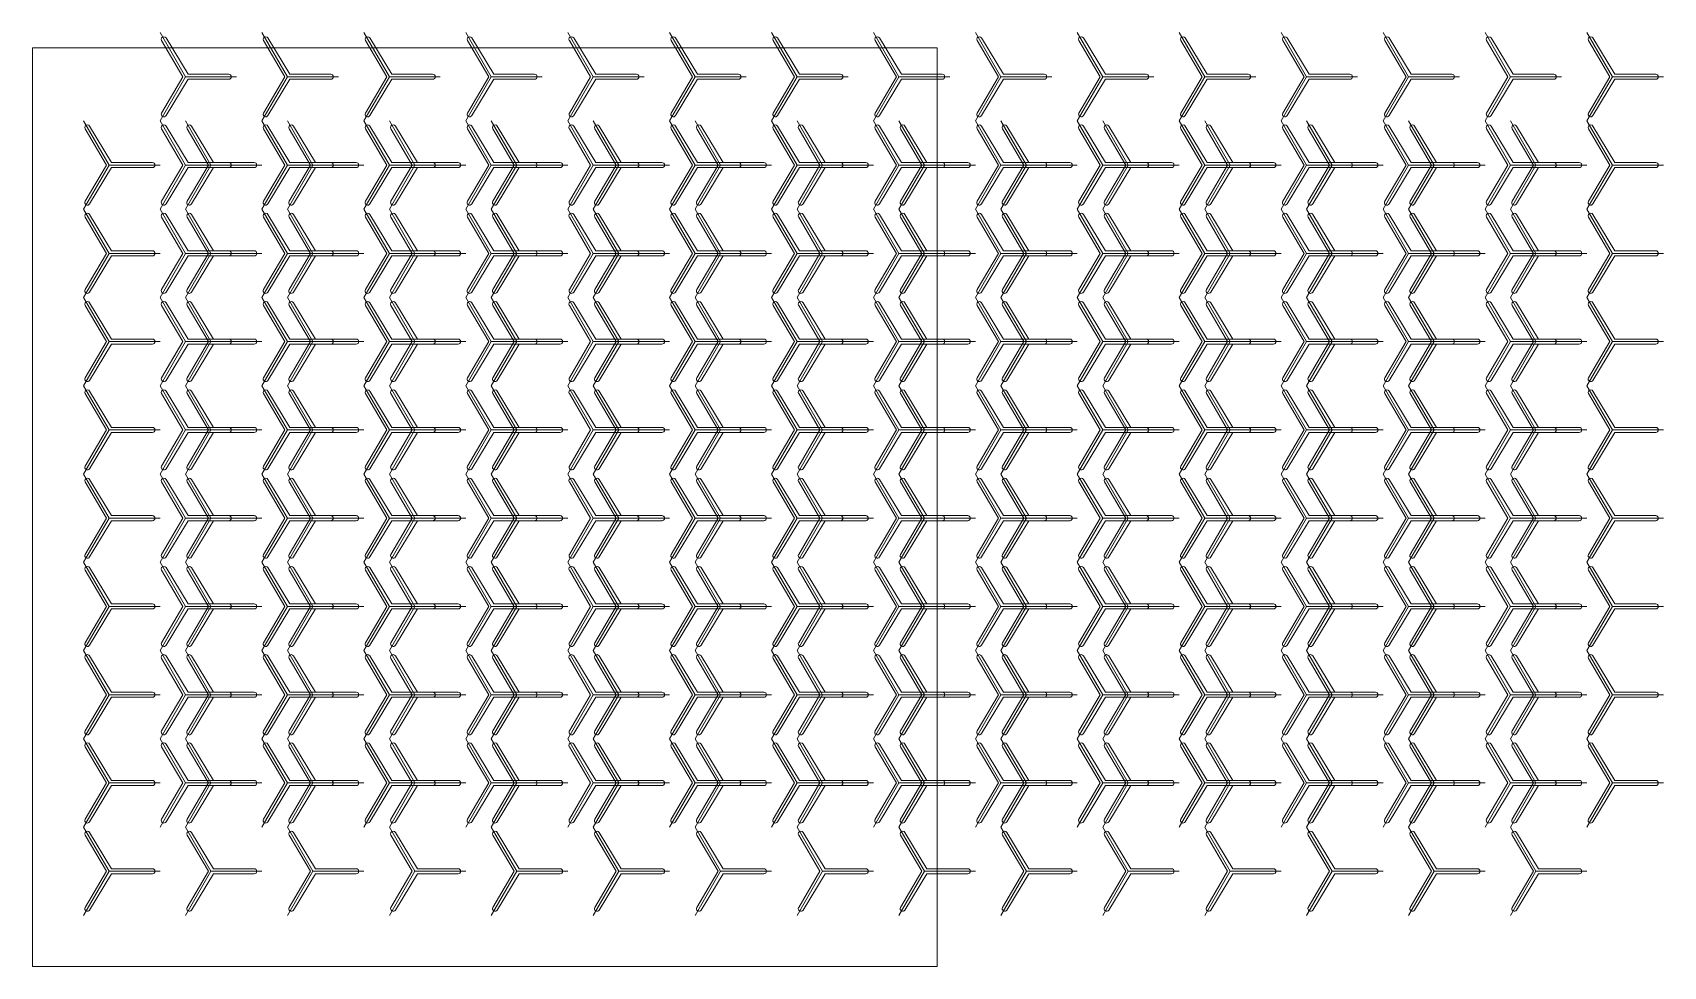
# Model space of a CAD drawing. Header units: metres. Extents: x 0 to 320, y 0 to 183.
import ezdxf

# ---------------------------------------------------------------- set-up
doc = ezdxf.new("R2010")
doc.units = ezdxf.units.M
doc.layers.add('TOP', color=1, linetype='Continuous', lineweight=0)

msp = doc.modelspace()

# ---------------------------------------------------------------- linework, layer by layer
at = {"layer": 'TOP'}
for p, q in [((30, 174.54), (25, 183.21)), ((50, 174.54), (45, 183.21)), ((70, 174.54), (65, 183.21)), ((90, 174.54), (85, 183.21)), ((110, 174.54), (105, 183.21)), ((130, 174.54), (125, 183.21)), ((150, 174.54), (145, 183.21)), ((170, 174.54), (165, 183.21)), ((190, 174.54), (185, 183.21)), ((210, 174.54), (205, 183.21)), ((230, 174.54), (225, 183.21)), ((250, 174.54), (245, 183.21)), ((270, 174.54), (265, 183.21)), ((290, 174.54), (285, 183.21)), ((310, 174.54), (305, 183.21)), ((0, 0), (0, 180.21)), ((0, 180.21), (177.5, 180.21)), ((25.32, 181.66), (29.5, 174.54)), ((30.5, 175.04), (26.18, 182.16)), ((45.32, 181.66), (49.5, 174.54)), ((50.5, 175.04), (46.18, 182.16)), ((65.32, 181.66), (69.5, 174.54)), ((70.5, 175.04), (66.18, 182.16)), ((85.32, 181.66), (89.5, 174.54)), ((90.5, 175.04), (86.18, 182.16)), ((105.32, 181.66), (109.5, 174.54)), ((110.5, 175.04), (106.18, 182.16)), ((125.32, 181.66), (129.5, 174.54)), ((130.5, 175.04), (126.18, 182.16)), ((145.32, 181.66), (149.5, 174.54)), ((150.5, 175.04), (146.18, 182.16)), ((165.32, 181.66), (169.5, 174.54)), ((170.5, 175.04), (166.18, 182.16)), ((177.5, 180.21), (177.5, 0)), ((185.32, 181.66), (189.5, 174.54)), ((190.5, 175.04), (186.18, 182.16)), ((205.32, 181.66), (209.5, 174.54)), ((210.5, 175.04), (206.18, 182.16)), ((225.32, 181.66), (229.5, 174.54)), ((230.5, 175.04), (226.18, 182.16)), ((245.32, 181.66), (249.5, 174.54)), ((250.5, 175.04), (246.18, 182.16)), ((265.32, 181.66), (269.5, 174.54)), ((270.5, 175.04), (266.18, 182.16)), ((285.32, 181.66), (289.5, 174.54)), ((290.5, 175.04), (286.18, 182.16)), ((305.32, 181.66), (309.5, 174.54)), ((310.5, 175.04), (306.18, 182.16)), ((30, 174.54), (25, 165.88)), ((29.5, 174.54), (25.32, 167.43)), ((26.18, 166.93), (30.5, 174.04)), ((30, 174.54), (40, 174.54)), ((38.5, 175.04), (30.5, 175.04)), ((30.5, 174.04), (38.5, 174.04)), ((50, 174.54), (45, 165.88)), ((49.5, 174.54), (45.32, 167.43)), ((46.18, 166.93), (50.5, 174.04)), ((50, 174.54), (60, 174.54)), ((58.5, 175.04), (50.5, 175.04)), ((50.5, 174.04), (58.5, 174.04)), ((70, 174.54), (65, 165.88)), ((69.5, 174.54), (65.32, 167.43)), ((66.18, 166.93), (70.5, 174.04)), ((70, 174.54), (80, 174.54)), ((78.5, 175.04), (70.5, 175.04)), ((70.5, 174.04), (78.5, 174.04)), ((90, 174.54), (85, 165.88)), ((89.5, 174.54), (85.32, 167.43)), ((86.18, 166.93), (90.5, 174.04)), ((90, 174.54), (100, 174.54)), ((98.5, 175.04), (90.5, 175.04)), ((90.5, 174.04), (98.5, 174.04)), ((110, 174.54), (105, 165.88)), ((109.5, 174.54), (105.32, 167.43)), ((106.18, 166.93), (110.5, 174.04)), ((110, 174.54), (120, 174.54)), ((118.5, 175.04), (110.5, 175.04)), ((110.5, 174.04), (118.5, 174.04)), ((130, 174.54), (125, 165.88)), ((129.5, 174.54), (125.32, 167.43)), ((126.18, 166.93), (130.5, 174.04)), ((130, 174.54), (140, 174.54)), ((138.5, 175.04), (130.5, 175.04)), ((130.5, 174.04), (138.5, 174.04)), ((150, 174.54), (145, 165.88)), ((149.5, 174.54), (145.32, 167.43)), ((146.18, 166.93), (150.5, 174.04)), ((150, 174.54), (160, 174.54)), ((158.5, 175.04), (150.5, 175.04)), ((150.5, 174.04), (158.5, 174.04)), ((170, 174.54), (165, 165.88)), ((169.5, 174.54), (165.32, 167.43)), ((166.18, 166.93), (170.5, 174.04)), ((170, 174.54), (180, 174.54)), ((178.5, 175.04), (170.5, 175.04)), ((170.5, 174.04), (178.5, 174.04)), ((190, 174.54), (185, 165.88)), ((189.5, 174.54), (185.32, 167.43)), ((186.18, 166.93), (190.5, 174.04)), ((190, 174.54), (200, 174.54)), ((198.5, 175.04), (190.5, 175.04)), ((190.5, 174.04), (198.5, 174.04)), ((210, 174.54), (205, 165.88)), ((209.5, 174.54), (205.32, 167.43)), ((206.18, 166.93), (210.5, 174.04)), ((210, 174.54), (220, 174.54)), ((218.5, 175.04), (210.5, 175.04)), ((210.5, 174.04), (218.5, 174.04)), ((230, 174.54), (225, 165.88)), ((229.5, 174.54), (225.32, 167.43)), ((226.18, 166.93), (230.5, 174.04)), ((230, 174.54), (240, 174.54)), ((238.5, 175.04), (230.5, 175.04)), ((230.5, 174.04), (238.5, 174.04)), ((250, 174.54), (245, 165.88)), ((249.5, 174.54), (245.32, 167.43)), ((246.18, 166.93), (250.5, 174.04)), ((250, 174.54), (260, 174.54)), ((258.5, 175.04), (250.5, 175.04)), ((250.5, 174.04), (258.5, 174.04)), ((270, 174.54), (265, 165.88)), ((269.5, 174.54), (265.32, 167.43)), ((266.18, 166.93), (270.5, 174.04)), ((270, 174.54), (280, 174.54)), ((278.5, 175.04), (270.5, 175.04)), ((270.5, 174.04), (278.5, 174.04)), ((290, 174.54), (285, 165.88)), ((289.5, 174.54), (285.32, 167.43)), ((286.18, 166.93), (290.5, 174.04)), ((290, 174.54), (300, 174.54)), ((298.5, 175.04), (290.5, 175.04)), ((290.5, 174.04), (298.5, 174.04)), ((310, 174.54), (305, 165.88)), ((309.5, 174.54), (305.32, 167.43)), ((306.18, 166.93), (310.5, 174.04)), ((310, 174.54), (320, 174.54)), ((318.5, 175.04), (310.5, 175.04)), ((310.5, 174.04), (318.5, 174.04)), ((15, 157.22), (10, 165.88)), ((10.32, 164.34), (14.5, 157.22)), ((15.5, 157.72), (11.18, 164.84)), ((30, 157.22), (25, 165.88)), ((25.32, 164.34), (29.5, 157.22)), ((30.5, 157.72), (26.18, 164.84)), ((35, 157.22), (30, 165.88)), ((30.32, 164.34), (34.5, 157.22)), ((35.5, 157.72), (31.18, 164.84)), ((50, 157.22), (45, 165.88)), ((45.32, 164.34), (49.5, 157.22)), ((50.5, 157.72), (46.18, 164.84)), ((55, 157.22), (50, 165.88)), ((50.32, 164.34), (54.5, 157.22)), ((55.5, 157.72), (51.18, 164.84)), ((70, 157.22), (65, 165.88)), ((65.32, 164.34), (69.5, 157.22)), ((70.5, 157.72), (66.18, 164.84)), ((75, 157.22), (70, 165.88)), ((70.32, 164.34), (74.5, 157.22)), ((75.5, 157.72), (71.18, 164.84)), ((90, 157.22), (85, 165.88)), ((85.32, 164.34), (89.5, 157.22)), ((90.5, 157.72), (86.18, 164.84)), ((95, 157.22), (90, 165.88)), ((90.32, 164.34), (94.5, 157.22)), ((95.5, 157.72), (91.18, 164.84)), ((110, 157.22), (105, 165.88)), ((105.32, 164.34), (109.5, 157.22)), ((110.5, 157.72), (106.18, 164.84)), ((115, 157.22), (110, 165.88)), ((110.32, 164.34), (114.5, 157.22)), ((115.5, 157.72), (111.18, 164.84)), ((130, 157.22), (125, 165.88)), ((125.32, 164.34), (129.5, 157.22)), ((130.5, 157.72), (126.18, 164.84)), ((135, 157.22), (130, 165.88)), ((130.32, 164.34), (134.5, 157.22)), ((135.5, 157.72), (131.18, 164.84)), ((150, 157.22), (145, 165.88)), ((145.32, 164.34), (149.5, 157.22)), ((150.5, 157.72), (146.18, 164.84)), ((155, 157.22), (150, 165.88)), ((150.32, 164.34), (154.5, 157.22)), ((155.5, 157.72), (151.18, 164.84)), ((170, 157.22), (165, 165.88)), ((165.32, 164.34), (169.5, 157.22)), ((170.5, 157.72), (166.18, 164.84)), ((175, 157.22), (170, 165.88)), ((170.32, 164.34), (174.5, 157.22)), ((175.5, 157.72), (171.18, 164.84)), ((190, 157.22), (185, 165.88)), ((185.32, 164.34), (189.5, 157.22)), ((190.5, 157.72), (186.18, 164.84)), ((195, 157.22), (190, 165.88)), ((190.32, 164.34), (194.5, 157.22)), ((195.5, 157.72), (191.18, 164.84)), ((210, 157.22), (205, 165.88)), ((205.32, 164.34), (209.5, 157.22)), ((210.5, 157.72), (206.18, 164.84)), ((215, 157.22), (210, 165.88)), ((210.32, 164.34), (214.5, 157.22)), ((215.5, 157.72), (211.18, 164.84)), ((230, 157.22), (225, 165.88)), ((225.32, 164.34), (229.5, 157.22)), ((230.5, 157.72), (226.18, 164.84)), ((235, 157.22), (230, 165.88)), ((230.32, 164.34), (234.5, 157.22)), ((235.5, 157.72), (231.18, 164.84)), ((250, 157.22), (245, 165.88)), ((245.32, 164.34), (249.5, 157.22)), ((250.5, 157.72), (246.18, 164.84)), ((255, 157.22), (250, 165.88)), ((250.32, 164.34), (254.5, 157.22)), ((255.5, 157.72), (251.18, 164.84)), ((270, 157.22), (265, 165.88)), ((265.32, 164.34), (269.5, 157.22)), ((270.5, 157.72), (266.18, 164.84)), ((275, 157.22), (270, 165.88)), ((270.32, 164.34), (274.5, 157.22)), ((275.5, 157.72), (271.18, 164.84)), ((290, 157.22), (285, 165.88)), ((285.32, 164.34), (289.5, 157.22)), ((290.5, 157.72), (286.18, 164.84)), ((295, 157.22), (290, 165.88)), ((290.32, 164.34), (294.5, 157.22)), ((295.5, 157.72), (291.18, 164.84)), ((310, 157.22), (305, 165.88)), ((305.32, 164.34), (309.5, 157.22)), ((310.5, 157.72), (306.18, 164.84)), ((15, 157.22), (10, 148.56)), ((14.5, 157.22), (10.32, 150.11)), ((15, 157.22), (25, 157.22)), ((23.5, 157.72), (15.5, 157.72)), ((30, 157.22), (25, 148.56)), ((29.5, 157.22), (25.32, 150.11)), ((30, 157.22), (40, 157.22)), ((35, 157.22), (30, 148.56)), ((34.5, 157.22), (30.32, 150.11)), ((38.5, 157.72), (30.5, 157.72)), ((35, 157.22), (45, 157.22)), ((43.5, 157.72), (35.5, 157.72)), ((50, 157.22), (45, 148.56)), ((49.5, 157.22), (45.32, 150.11)), ((50, 157.22), (60, 157.22)), ((55, 157.22), (50, 148.56)), ((54.5, 157.22), (50.32, 150.11)), ((58.5, 157.72), (50.5, 157.72)), ((55, 157.22), (65, 157.22)), ((63.5, 157.72), (55.5, 157.72)), ((70, 157.22), (65, 148.56)), ((69.5, 157.22), (65.32, 150.11)), ((70, 157.22), (80, 157.22)), ((75, 157.22), (70, 148.56)), ((74.5, 157.22), (70.32, 150.11)), ((78.5, 157.72), (70.5, 157.72)), ((75, 157.22), (85, 157.22)), ((83.5, 157.72), (75.5, 157.72)), ((90, 157.22), (85, 148.56)), ((89.5, 157.22), (85.32, 150.11)), ((90, 157.22), (100, 157.22)), ((95, 157.22), (90, 148.56)), ((94.5, 157.22), (90.32, 150.11)), ((98.5, 157.72), (90.5, 157.72)), ((95, 157.22), (105, 157.22)), ((103.5, 157.72), (95.5, 157.72)), ((110, 157.22), (105, 148.56)), ((109.5, 157.22), (105.32, 150.11)), ((110, 157.22), (120, 157.22)), ((115, 157.22), (110, 148.56)), ((114.5, 157.22), (110.32, 150.11)), ((118.5, 157.72), (110.5, 157.72)), ((115, 157.22), (125, 157.22)), ((123.5, 157.72), (115.5, 157.72)), ((130, 157.22), (125, 148.56)), ((129.5, 157.22), (125.32, 150.11)), ((130, 157.22), (140, 157.22)), ((135, 157.22), (130, 148.56)), ((134.5, 157.22), (130.32, 150.11)), ((138.5, 157.72), (130.5, 157.72)), ((135, 157.22), (145, 157.22)), ((143.5, 157.72), (135.5, 157.72)), ((150, 157.22), (145, 148.56)), ((149.5, 157.22), (145.32, 150.11)), ((150, 157.22), (160, 157.22)), ((155, 157.22), (150, 148.56)), ((154.5, 157.22), (150.32, 150.11)), ((158.5, 157.72), (150.5, 157.72)), ((155, 157.22), (165, 157.22)), ((163.5, 157.72), (155.5, 157.72)), ((170, 157.22), (165, 148.56)), ((169.5, 157.22), (165.32, 150.11)), ((170, 157.22), (180, 157.22)), ((175, 157.22), (170, 148.56)), ((174.5, 157.22), (170.32, 150.11)), ((178.5, 157.72), (170.5, 157.72)), ((175, 157.22), (185, 157.22)), ((183.5, 157.72), (175.5, 157.72)), ((190, 157.22), (185, 148.56)), ((189.5, 157.22), (185.32, 150.11)), ((190, 157.22), (200, 157.22)), ((195, 157.22), (190, 148.56)), ((194.5, 157.22), (190.32, 150.11)), ((198.5, 157.72), (190.5, 157.72)), ((195, 157.22), (205, 157.22)), ((203.5, 157.72), (195.5, 157.72)), ((210, 157.22), (205, 148.56)), ((209.5, 157.22), (205.32, 150.11)), ((210, 157.22), (220, 157.22)), ((215, 157.22), (210, 148.56)), ((214.5, 157.22), (210.32, 150.11)), ((218.5, 157.72), (210.5, 157.72)), ((215, 157.22), (225, 157.22)), ((223.5, 157.72), (215.5, 157.72)), ((230, 157.22), (225, 148.56)), ((229.5, 157.22), (225.32, 150.11)), ((230, 157.22), (240, 157.22)), ((235, 157.22), (230, 148.56)), ((234.5, 157.22), (230.32, 150.11)), ((238.5, 157.72), (230.5, 157.72)), ((235, 157.22), (245, 157.22)), ((243.5, 157.72), (235.5, 157.72)), ((250, 157.22), (245, 148.56)), ((249.5, 157.22), (245.32, 150.11)), ((250, 157.22), (260, 157.22)), ((255, 157.22), (250, 148.56)), ((254.5, 157.22), (250.32, 150.11)), ((258.5, 157.72), (250.5, 157.72)), ((255, 157.22), (265, 157.22)), ((263.5, 157.72), (255.5, 157.72)), ((270, 157.22), (265, 148.56)), ((269.5, 157.22), (265.32, 150.11)), ((270, 157.22), (280, 157.22)), ((275, 157.22), (270, 148.56)), ((274.5, 157.22), (270.32, 150.11)), ((278.5, 157.72), (270.5, 157.72)), ((275, 157.22), (285, 157.22)), ((283.5, 157.72), (275.5, 157.72)), ((290, 157.22), (285, 148.56)), ((289.5, 157.22), (285.32, 150.11)), ((290, 157.22), (300, 157.22)), ((295, 157.22), (290, 148.56)), ((294.5, 157.22), (290.32, 150.11)), ((298.5, 157.72), (290.5, 157.72)), ((295, 157.22), (305, 157.22)), ((303.5, 157.72), (295.5, 157.72)), ((310, 157.22), (305, 148.56)), ((309.5, 157.22), (305.32, 150.11)), ((310, 157.22), (320, 157.22)), ((318.5, 157.72), (310.5, 157.72)), ((11.18, 149.61), (15.5, 156.72)), ((15.5, 156.72), (23.5, 156.72)), ((26.18, 149.61), (30.5, 156.72)), ((30.5, 156.72), (38.5, 156.72)), ((31.18, 149.61), (35.5, 156.72)), ((35.5, 156.72), (43.5, 156.72)), ((46.18, 149.61), (50.5, 156.72)), ((50.5, 156.72), (58.5, 156.72)), ((51.18, 149.61), (55.5, 156.72)), ((55.5, 156.72), (63.5, 156.72)), ((66.18, 149.61), (70.5, 156.72)), ((70.5, 156.72), (78.5, 156.72)), ((71.18, 149.61), (75.5, 156.72)), ((75.5, 156.72), (83.5, 156.72)), ((86.18, 149.61), (90.5, 156.72)), ((90.5, 156.72), (98.5, 156.72)), ((91.18, 149.61), (95.5, 156.72)), ((95.5, 156.72), (103.5, 156.72)), ((106.18, 149.61), (110.5, 156.72)), ((110.5, 156.72), (118.5, 156.72)), ((111.18, 149.61), (115.5, 156.72)), ((115.5, 156.72), (123.5, 156.72)), ((126.18, 149.61), (130.5, 156.72)), ((130.5, 156.72), (138.5, 156.72)), ((131.18, 149.61), (135.5, 156.72)), ((135.5, 156.72), (143.5, 156.72)), ((146.18, 149.61), (150.5, 156.72)), ((150.5, 156.72), (158.5, 156.72)), ((151.18, 149.61), (155.5, 156.72)), ((155.5, 156.72), (163.5, 156.72)), ((166.18, 149.61), (170.5, 156.72)), ((170.5, 156.72), (178.5, 156.72)), ((171.18, 149.61), (175.5, 156.72)), ((175.5, 156.72), (183.5, 156.72)), ((186.18, 149.61), (190.5, 156.72)), ((190.5, 156.72), (198.5, 156.72)), ((191.18, 149.61), (195.5, 156.72)), ((195.5, 156.72), (203.5, 156.72)), ((206.18, 149.61), (210.5, 156.72)), ((210.5, 156.72), (218.5, 156.72)), ((211.18, 149.61), (215.5, 156.72)), ((215.5, 156.72), (223.5, 156.72)), ((226.18, 149.61), (230.5, 156.72)), ((230.5, 156.72), (238.5, 156.72)), ((231.18, 149.61), (235.5, 156.72)), ((235.5, 156.72), (243.5, 156.72)), ((246.18, 149.61), (250.5, 156.72)), ((250.5, 156.72), (258.5, 156.72)), ((251.18, 149.61), (255.5, 156.72)), ((255.5, 156.72), (263.5, 156.72)), ((266.18, 149.61), (270.5, 156.72)), ((270.5, 156.72), (278.5, 156.72)), ((271.18, 149.61), (275.5, 156.72)), ((275.5, 156.72), (283.5, 156.72)), ((286.18, 149.61), (290.5, 156.72)), ((290.5, 156.72), (298.5, 156.72)), ((291.18, 149.61), (295.5, 156.72)), ((295.5, 156.72), (303.5, 156.72)), ((306.18, 149.61), (310.5, 156.72)), ((310.5, 156.72), (318.5, 156.72)), ((15, 139.9), (10, 148.56)), ((15.5, 140.4), (11.18, 147.52)), ((30, 139.9), (25, 148.56)), ((30.5, 140.4), (26.18, 147.52)), ((35, 139.9), (30, 148.56)), ((35.5, 140.4), (31.18, 147.52)), ((50, 139.9), (45, 148.56)), ((50.5, 140.4), (46.18, 147.52)), ((55, 139.9), (50, 148.56)), ((55.5, 140.4), (51.18, 147.52)), ((70, 139.9), (65, 148.56)), ((70.5, 140.4), (66.18, 147.52)), ((75, 139.9), (70, 148.56)), ((75.5, 140.4), (71.18, 147.52)), ((90, 139.9), (85, 148.56)), ((90.5, 140.4), (86.18, 147.52)), ((95, 139.9), (90, 148.56)), ((95.5, 140.4), (91.18, 147.52)), ((110, 139.9), (105, 148.56)), ((110.5, 140.4), (106.18, 147.52)), ((115, 139.9), (110, 148.56)), ((115.5, 140.4), (111.18, 147.52)), ((130, 139.9), (125, 148.56)), ((130.5, 140.4), (126.18, 147.52)), ((135, 139.9), (130, 148.56)), ((135.5, 140.4), (131.18, 147.52)), ((150, 139.9), (145, 148.56)), ((150.5, 140.4), (146.18, 147.52)), ((155, 139.9), (150, 148.56)), ((155.5, 140.4), (151.18, 147.52)), ((170, 139.9), (165, 148.56)), ((170.5, 140.4), (166.18, 147.52)), ((175, 139.9), (170, 148.56)), ((175.5, 140.4), (171.18, 147.52)), ((190, 139.9), (185, 148.56)), ((190.5, 140.4), (186.18, 147.52)), ((195, 139.9), (190, 148.56)), ((195.5, 140.4), (191.18, 147.52)), ((210, 139.9), (205, 148.56)), ((210.5, 140.4), (206.18, 147.52)), ((215, 139.9), (210, 148.56)), ((215.5, 140.4), (211.18, 147.52)), ((230, 139.9), (225, 148.56)), ((230.5, 140.4), (226.18, 147.52)), ((235, 139.9), (230, 148.56)), ((235.5, 140.4), (231.18, 147.52)), ((250, 139.9), (245, 148.56)), ((250.5, 140.4), (246.18, 147.52)), ((255, 139.9), (250, 148.56)), ((255.5, 140.4), (251.18, 147.52)), ((270, 139.9), (265, 148.56)), ((270.5, 140.4), (266.18, 147.52)), ((275, 139.9), (270, 148.56)), ((275.5, 140.4), (271.18, 147.52)), ((290, 139.9), (285, 148.56)), ((290.5, 140.4), (286.18, 147.52)), ((295, 139.9), (290, 148.56)), ((295.5, 140.4), (291.18, 147.52)), ((310, 139.9), (305, 148.56)), ((310.5, 140.4), (306.18, 147.52)), ((10.32, 147.02), (14.5, 139.9)), ((25.32, 147.02), (29.5, 139.9)), ((30.32, 147.02), (34.5, 139.9)), ((45.32, 147.02), (49.5, 139.9)), ((50.32, 147.02), (54.5, 139.9)), ((65.32, 147.02), (69.5, 139.9)), ((70.32, 147.02), (74.5, 139.9)), ((85.32, 147.02), (89.5, 139.9)), ((90.32, 147.02), (94.5, 139.9)), ((105.32, 147.02), (109.5, 139.9)), ((110.32, 147.02), (114.5, 139.9)), ((125.32, 147.02), (129.5, 139.9)), ((130.32, 147.02), (134.5, 139.9)), ((145.32, 147.02), (149.5, 139.9)), ((150.32, 147.02), (154.5, 139.9)), ((165.32, 147.02), (169.5, 139.9)), ((170.32, 147.02), (174.5, 139.9)), ((185.32, 147.02), (189.5, 139.9)), ((190.32, 147.02), (194.5, 139.9)), ((205.32, 147.02), (209.5, 139.9)), ((210.32, 147.02), (214.5, 139.9)), ((225.32, 147.02), (229.5, 139.9)), ((230.32, 147.02), (234.5, 139.9)), ((245.32, 147.02), (249.5, 139.9)), ((250.32, 147.02), (254.5, 139.9)), ((265.32, 147.02), (269.5, 139.9)), ((270.32, 147.02), (274.5, 139.9)), ((285.32, 147.02), (289.5, 139.9)), ((290.32, 147.02), (294.5, 139.9)), ((305.32, 147.02), (309.5, 139.9)), ((15, 139.9), (10, 131.24)), ((14.5, 139.9), (10.32, 132.79)), ((11.18, 132.29), (15.5, 139.4)), ((15, 139.9), (25, 139.9)), ((23.5, 140.4), (15.5, 140.4)), ((15.5, 139.4), (23.5, 139.4)), ((30, 139.9), (25, 131.24)), ((29.5, 139.9), (25.32, 132.79)), ((26.18, 132.29), (30.5, 139.4)), ((30, 139.9), (40, 139.9)), ((35, 139.9), (30, 131.24)), ((34.5, 139.9), (30.32, 132.79)), ((38.5, 140.4), (30.5, 140.4)), ((30.5, 139.4), (38.5, 139.4)), ((31.18, 132.29), (35.5, 139.4)), ((35, 139.9), (45, 139.9)), ((43.5, 140.4), (35.5, 140.4)), ((35.5, 139.4), (43.5, 139.4)), ((50, 139.9), (45, 131.24)), ((49.5, 139.9), (45.32, 132.79)), ((46.18, 132.29), (50.5, 139.4)), ((50, 139.9), (60, 139.9)), ((55, 139.9), (50, 131.24)), ((54.5, 139.9), (50.32, 132.79)), ((58.5, 140.4), (50.5, 140.4)), ((50.5, 139.4), (58.5, 139.4)), ((51.18, 132.29), (55.5, 139.4)), ((55, 139.9), (65, 139.9)), ((63.5, 140.4), (55.5, 140.4)), ((55.5, 139.4), (63.5, 139.4)), ((70, 139.9), (65, 131.24)), ((69.5, 139.9), (65.32, 132.79)), ((66.18, 132.29), (70.5, 139.4)), ((70, 139.9), (80, 139.9)), ((75, 139.9), (70, 131.24)), ((74.5, 139.9), (70.32, 132.79)), ((78.5, 140.4), (70.5, 140.4)), ((70.5, 139.4), (78.5, 139.4)), ((71.18, 132.29), (75.5, 139.4)), ((75, 139.9), (85, 139.9)), ((83.5, 140.4), (75.5, 140.4)), ((75.5, 139.4), (83.5, 139.4)), ((90, 139.9), (85, 131.24)), ((89.5, 139.9), (85.32, 132.79)), ((86.18, 132.29), (90.5, 139.4)), ((90, 139.9), (100, 139.9)), ((95, 139.9), (90, 131.24)), ((94.5, 139.9), (90.32, 132.79)), ((98.5, 140.4), (90.5, 140.4)), ((90.5, 139.4), (98.5, 139.4)), ((91.18, 132.29), (95.5, 139.4)), ((95, 139.9), (105, 139.9)), ((103.5, 140.4), (95.5, 140.4)), ((95.5, 139.4), (103.5, 139.4)), ((110, 139.9), (105, 131.24)), ((109.5, 139.9), (105.32, 132.79)), ((106.18, 132.29), (110.5, 139.4)), ((110, 139.9), (120, 139.9)), ((115, 139.9), (110, 131.24)), ((114.5, 139.9), (110.32, 132.79)), ((118.5, 140.4), (110.5, 140.4)), ((110.5, 139.4), (118.5, 139.4)), ((111.18, 132.29), (115.5, 139.4)), ((115, 139.9), (125, 139.9)), ((123.5, 140.4), (115.5, 140.4)), ((115.5, 139.4), (123.5, 139.4)), ((130, 139.9), (125, 131.24)), ((129.5, 139.9), (125.32, 132.79)), ((126.18, 132.29), (130.5, 139.4)), ((130, 139.9), (140, 139.9)), ((135, 139.9), (130, 131.24)), ((134.5, 139.9), (130.32, 132.79)), ((138.5, 140.4), (130.5, 140.4)), ((130.5, 139.4), (138.5, 139.4)), ((131.18, 132.29), (135.5, 139.4)), ((135, 139.9), (145, 139.9)), ((143.5, 140.4), (135.5, 140.4)), ((135.5, 139.4), (143.5, 139.4)), ((150, 139.9), (145, 131.24)), ((149.5, 139.9), (145.32, 132.79)), ((146.18, 132.29), (150.5, 139.4)), ((150, 139.9), (160, 139.9)), ((155, 139.9), (150, 131.24)), ((154.5, 139.9), (150.32, 132.79)), ((158.5, 140.4), (150.5, 140.4)), ((150.5, 139.4), (158.5, 139.4)), ((151.18, 132.29), (155.5, 139.4)), ((155, 139.9), (165, 139.9)), ((163.5, 140.4), (155.5, 140.4)), ((155.5, 139.4), (163.5, 139.4)), ((170, 139.9), (165, 131.24)), ((169.5, 139.9), (165.32, 132.79)), ((166.18, 132.29), (170.5, 139.4)), ((170, 139.9), (180, 139.9)), ((175, 139.9), (170, 131.24)), ((174.5, 139.9), (170.32, 132.79)), ((178.5, 140.4), (170.5, 140.4)), ((170.5, 139.4), (178.5, 139.4)), ((171.18, 132.29), (175.5, 139.4)), ((175, 139.9), (185, 139.9)), ((183.5, 140.4), (175.5, 140.4)), ((175.5, 139.4), (183.5, 139.4)), ((190, 139.9), (185, 131.24)), ((189.5, 139.9), (185.32, 132.79)), ((186.18, 132.29), (190.5, 139.4)), ((190, 139.9), (200, 139.9)), ((195, 139.9), (190, 131.24)), ((194.5, 139.9), (190.32, 132.79)), ((198.5, 140.4), (190.5, 140.4)), ((190.5, 139.4), (198.5, 139.4)), ((191.18, 132.29), (195.5, 139.4)), ((195, 139.9), (205, 139.9)), ((203.5, 140.4), (195.5, 140.4)), ((195.5, 139.4), (203.5, 139.4)), ((210, 139.9), (205, 131.24)), ((209.5, 139.9), (205.32, 132.79)), ((206.18, 132.29), (210.5, 139.4)), ((210, 139.9), (220, 139.9)), ((215, 139.9), (210, 131.24)), ((214.5, 139.9), (210.32, 132.79)), ((218.5, 140.4), (210.5, 140.4)), ((210.5, 139.4), (218.5, 139.4)), ((211.18, 132.29), (215.5, 139.4)), ((215, 139.9), (225, 139.9)), ((223.5, 140.4), (215.5, 140.4)), ((215.5, 139.4), (223.5, 139.4)), ((230, 139.9), (225, 131.24)), ((229.5, 139.9), (225.32, 132.79)), ((226.18, 132.29), (230.5, 139.4)), ((230, 139.9), (240, 139.9)), ((235, 139.9), (230, 131.24)), ((234.5, 139.9), (230.32, 132.79)), ((238.5, 140.4), (230.5, 140.4)), ((230.5, 139.4), (238.5, 139.4)), ((231.18, 132.29), (235.5, 139.4)), ((235, 139.9), (245, 139.9)), ((243.5, 140.4), (235.5, 140.4)), ((235.5, 139.4), (243.5, 139.4)), ((250, 139.9), (245, 131.24)), ((249.5, 139.9), (245.32, 132.79)), ((246.18, 132.29), (250.5, 139.4)), ((250, 139.9), (260, 139.9)), ((255, 139.9), (250, 131.24)), ((254.5, 139.9), (250.32, 132.79)), ((258.5, 140.4), (250.5, 140.4)), ((250.5, 139.4), (258.5, 139.4)), ((251.18, 132.29), (255.5, 139.4)), ((255, 139.9), (265, 139.9)), ((263.5, 140.4), (255.5, 140.4)), ((255.5, 139.4), (263.5, 139.4)), ((270, 139.9), (265, 131.24)), ((269.5, 139.9), (265.32, 132.79)), ((266.18, 132.29), (270.5, 139.4)), ((270, 139.9), (280, 139.9)), ((275, 139.9), (270, 131.24)), ((274.5, 139.9), (270.32, 132.79)), ((278.5, 140.4), (270.5, 140.4)), ((270.5, 139.4), (278.5, 139.4)), ((271.18, 132.29), (275.5, 139.4)), ((275, 139.9), (285, 139.9)), ((283.5, 140.4), (275.5, 140.4)), ((275.5, 139.4), (283.5, 139.4)), ((290, 139.9), (285, 131.24)), ((289.5, 139.9), (285.32, 132.79)), ((286.18, 132.29), (290.5, 139.4)), ((290, 139.9), (300, 139.9)), ((295, 139.9), (290, 131.24)), ((294.5, 139.9), (290.32, 132.79)), ((298.5, 140.4), (290.5, 140.4)), ((290.5, 139.4), (298.5, 139.4)), ((291.18, 132.29), (295.5, 139.4)), ((295, 139.9), (305, 139.9)), ((303.5, 140.4), (295.5, 140.4)), ((295.5, 139.4), (303.5, 139.4)), ((310, 139.9), (305, 131.24)), ((309.5, 139.9), (305.32, 132.79)), ((306.18, 132.29), (310.5, 139.4)), ((310, 139.9), (320, 139.9)), ((318.5, 140.4), (310.5, 140.4)), ((310.5, 139.4), (318.5, 139.4)), ((15, 122.58), (10, 131.24)), ((30, 122.58), (25, 131.24)), ((35, 122.58), (30, 131.24)), ((50, 122.58), (45, 131.24)), ((55, 122.58), (50, 131.24)), ((70, 122.58), (65, 131.24)), ((75, 122.58), (70, 131.24)), ((90, 122.58), (85, 131.24)), ((95, 122.58), (90, 131.24)), ((110, 122.58), (105, 131.24)), ((115, 122.58), (110, 131.24)), ((130, 122.58), (125, 131.24)), ((135, 122.58), (130, 131.24)), ((150, 122.58), (145, 131.24)), ((155, 122.58), (150, 131.24)), ((170, 122.58), (165, 131.24)), ((175, 122.58), (170, 131.24)), ((190, 122.58), (185, 131.24)), ((195, 122.58), (190, 131.24)), ((210, 122.58), (205, 131.24)), ((215, 122.58), (210, 131.24)), ((230, 122.58), (225, 131.24)), ((235, 122.58), (230, 131.24)), ((250, 122.58), (245, 131.24)), ((255, 122.58), (250, 131.24)), ((270, 122.58), (265, 131.24)), ((275, 122.58), (270, 131.24)), ((290, 122.58), (285, 131.24)), ((295, 122.58), (290, 131.24)), ((310, 122.58), (305, 131.24)), ((10.32, 129.69), (14.5, 122.58)), ((15.5, 123.08), (11.18, 130.19)), ((25.32, 129.69), (29.5, 122.58)), ((30.5, 123.08), (26.18, 130.19)), ((30.32, 129.69), (34.5, 122.58)), ((35.5, 123.08), (31.18, 130.19)), ((45.32, 129.69), (49.5, 122.58)), ((50.5, 123.08), (46.18, 130.19)), ((50.32, 129.69), (54.5, 122.58)), ((55.5, 123.08), (51.18, 130.19)), ((65.32, 129.69), (69.5, 122.58)), ((70.5, 123.08), (66.18, 130.19)), ((70.32, 129.69), (74.5, 122.58)), ((75.5, 123.08), (71.18, 130.19)), ((85.32, 129.69), (89.5, 122.58)), ((90.5, 123.08), (86.18, 130.19)), ((90.32, 129.69), (94.5, 122.58)), ((95.5, 123.08), (91.18, 130.19)), ((105.32, 129.69), (109.5, 122.58)), ((110.5, 123.08), (106.18, 130.19)), ((110.32, 129.69), (114.5, 122.58)), ((115.5, 123.08), (111.18, 130.19)), ((125.32, 129.69), (129.5, 122.58)), ((130.5, 123.08), (126.18, 130.19)), ((130.32, 129.69), (134.5, 122.58)), ((135.5, 123.08), (131.18, 130.19)), ((145.32, 129.69), (149.5, 122.58)), ((150.5, 123.08), (146.18, 130.19)), ((150.32, 129.69), (154.5, 122.58)), ((155.5, 123.08), (151.18, 130.19)), ((165.32, 129.69), (169.5, 122.58)), ((170.5, 123.08), (166.18, 130.19)), ((170.32, 129.69), (174.5, 122.58)), ((175.5, 123.08), (171.18, 130.19)), ((185.32, 129.69), (189.5, 122.58)), ((190.5, 123.08), (186.18, 130.19)), ((190.32, 129.69), (194.5, 122.58)), ((195.5, 123.08), (191.18, 130.19)), ((205.32, 129.69), (209.5, 122.58)), ((210.5, 123.08), (206.18, 130.19)), ((210.32, 129.69), (214.5, 122.58)), ((215.5, 123.08), (211.18, 130.19)), ((225.32, 129.69), (229.5, 122.58)), ((230.5, 123.08), (226.18, 130.19)), ((230.32, 129.69), (234.5, 122.58)), ((235.5, 123.08), (231.18, 130.19)), ((245.32, 129.69), (249.5, 122.58)), ((250.5, 123.08), (246.18, 130.19)), ((250.32, 129.69), (254.5, 122.58)), ((255.5, 123.08), (251.18, 130.19)), ((265.32, 129.69), (269.5, 122.58)), ((270.5, 123.08), (266.18, 130.19)), ((270.32, 129.69), (274.5, 122.58)), ((275.5, 123.08), (271.18, 130.19)), ((285.32, 129.69), (289.5, 122.58)), ((290.5, 123.08), (286.18, 130.19)), ((290.32, 129.69), (294.5, 122.58)), ((295.5, 123.08), (291.18, 130.19)), ((305.32, 129.69), (309.5, 122.58)), ((310.5, 123.08), (306.18, 130.19)), ((15, 122.58), (10, 113.92)), ((14.5, 122.58), (10.32, 115.47)), ((11.18, 114.97), (15.5, 122.08)), ((15, 122.58), (25, 122.58)), ((23.5, 123.08), (15.5, 123.08)), ((15.5, 122.08), (23.5, 122.08)), ((30, 122.58), (25, 113.92)), ((29.5, 122.58), (25.32, 115.47)), ((26.18, 114.97), (30.5, 122.08)), ((30, 122.58), (40, 122.58)), ((35, 122.58), (30, 113.92)), ((34.5, 122.58), (30.32, 115.47)), ((38.5, 123.08), (30.5, 123.08)), ((30.5, 122.08), (38.5, 122.08)), ((31.18, 114.97), (35.5, 122.08)), ((35, 122.58), (45, 122.58)), ((43.5, 123.08), (35.5, 123.08)), ((35.5, 122.08), (43.5, 122.08)), ((50, 122.58), (45, 113.92)), ((49.5, 122.58), (45.32, 115.47)), ((46.18, 114.97), (50.5, 122.08)), ((50, 122.58), (60, 122.58)), ((55, 122.58), (50, 113.92)), ((54.5, 122.58), (50.32, 115.47)), ((58.5, 123.08), (50.5, 123.08)), ((50.5, 122.08), (58.5, 122.08)), ((51.18, 114.97), (55.5, 122.08)), ((55, 122.58), (65, 122.58)), ((63.5, 123.08), (55.5, 123.08)), ((55.5, 122.08), (63.5, 122.08)), ((70, 122.58), (65, 113.92)), ((69.5, 122.58), (65.32, 115.47)), ((66.18, 114.97), (70.5, 122.08)), ((70, 122.58), (80, 122.58)), ((75, 122.58), (70, 113.92)), ((74.5, 122.58), (70.32, 115.47)), ((78.5, 123.08), (70.5, 123.08)), ((70.5, 122.08), (78.5, 122.08)), ((71.18, 114.97), (75.5, 122.08)), ((75, 122.58), (85, 122.58)), ((83.5, 123.08), (75.5, 123.08)), ((75.5, 122.08), (83.5, 122.08)), ((90, 122.58), (85, 113.92)), ((89.5, 122.58), (85.32, 115.47)), ((86.18, 114.97), (90.5, 122.08)), ((90, 122.58), (100, 122.58)), ((95, 122.58), (90, 113.92)), ((94.5, 122.58), (90.32, 115.47)), ((98.5, 123.08), (90.5, 123.08)), ((90.5, 122.08), (98.5, 122.08)), ((91.18, 114.97), (95.5, 122.08)), ((95, 122.58), (105, 122.58)), ((103.5, 123.08), (95.5, 123.08)), ((95.5, 122.08), (103.5, 122.08)), ((110, 122.58), (105, 113.92)), ((109.5, 122.58), (105.32, 115.47)), ((106.18, 114.97), (110.5, 122.08)), ((110, 122.58), (120, 122.58)), ((115, 122.58), (110, 113.92)), ((114.5, 122.58), (110.32, 115.47)), ((118.5, 123.08), (110.5, 123.08)), ((110.5, 122.08), (118.5, 122.08)), ((111.18, 114.97), (115.5, 122.08)), ((115, 122.58), (125, 122.58)), ((123.5, 123.08), (115.5, 123.08)), ((115.5, 122.08), (123.5, 122.08)), ((130, 122.58), (125, 113.92)), ((129.5, 122.58), (125.32, 115.47)), ((126.18, 114.97), (130.5, 122.08)), ((130, 122.58), (140, 122.58)), ((135, 122.58), (130, 113.92)), ((134.5, 122.58), (130.32, 115.47)), ((138.5, 123.08), (130.5, 123.08)), ((130.5, 122.08), (138.5, 122.08)), ((131.18, 114.97), (135.5, 122.08)), ((135, 122.58), (145, 122.58)), ((143.5, 123.08), (135.5, 123.08)), ((135.5, 122.08), (143.5, 122.08)), ((150, 122.58), (145, 113.92)), ((149.5, 122.58), (145.32, 115.47)), ((146.18, 114.97), (150.5, 122.08)), ((150, 122.58), (160, 122.58)), ((155, 122.58), (150, 113.92)), ((154.5, 122.58), (150.32, 115.47)), ((158.5, 123.08), (150.5, 123.08)), ((150.5, 122.08), (158.5, 122.08)), ((151.18, 114.97), (155.5, 122.08)), ((155, 122.58), (165, 122.58)), ((163.5, 123.08), (155.5, 123.08)), ((155.5, 122.08), (163.5, 122.08)), ((170, 122.58), (165, 113.92)), ((169.5, 122.58), (165.32, 115.47)), ((166.18, 114.97), (170.5, 122.08)), ((170, 122.58), (180, 122.58)), ((175, 122.58), (170, 113.92)), ((174.5, 122.58), (170.32, 115.47)), ((178.5, 123.08), (170.5, 123.08)), ((170.5, 122.08), (178.5, 122.08)), ((171.18, 114.97), (175.5, 122.08)), ((175, 122.58), (185, 122.58)), ((183.5, 123.08), (175.5, 123.08)), ((175.5, 122.08), (183.5, 122.08)), ((190, 122.58), (185, 113.92)), ((189.5, 122.58), (185.32, 115.47)), ((186.18, 114.97), (190.5, 122.08)), ((190, 122.58), (200, 122.58)), ((195, 122.58), (190, 113.92)), ((194.5, 122.58), (190.32, 115.47)), ((198.5, 123.08), (190.5, 123.08)), ((190.5, 122.08), (198.5, 122.08)), ((191.18, 114.97), (195.5, 122.08)), ((195, 122.58), (205, 122.58)), ((203.5, 123.08), (195.5, 123.08)), ((195.5, 122.08), (203.5, 122.08)), ((210, 122.58), (205, 113.92)), ((209.5, 122.58), (205.32, 115.47)), ((206.18, 114.97), (210.5, 122.08)), ((210, 122.58), (220, 122.58)), ((215, 122.58), (210, 113.92)), ((214.5, 122.58), (210.32, 115.47)), ((218.5, 123.08), (210.5, 123.08)), ((210.5, 122.08), (218.5, 122.08)), ((211.18, 114.97), (215.5, 122.08)), ((215, 122.58), (225, 122.58)), ((223.5, 123.08), (215.5, 123.08)), ((215.5, 122.08), (223.5, 122.08)), ((230, 122.58), (225, 113.92)), ((229.5, 122.58), (225.32, 115.47)), ((226.18, 114.97), (230.5, 122.08)), ((230, 122.58), (240, 122.58)), ((235, 122.58), (230, 113.92)), ((234.5, 122.58), (230.32, 115.47)), ((238.5, 123.08), (230.5, 123.08)), ((230.5, 122.08), (238.5, 122.08)), ((231.18, 114.97), (235.5, 122.08)), ((235, 122.58), (245, 122.58)), ((243.5, 123.08), (235.5, 123.08)), ((235.5, 122.08), (243.5, 122.08)), ((250, 122.58), (245, 113.92)), ((249.5, 122.58), (245.32, 115.47)), ((246.18, 114.97), (250.5, 122.08)), ((250, 122.58), (260, 122.58)), ((255, 122.58), (250, 113.92)), ((254.5, 122.58), (250.32, 115.47)), ((258.5, 123.08), (250.5, 123.08)), ((250.5, 122.08), (258.5, 122.08)), ((251.18, 114.97), (255.5, 122.08)), ((255, 122.58), (265, 122.58)), ((263.5, 123.08), (255.5, 123.08)), ((255.5, 122.08), (263.5, 122.08)), ((270, 122.58), (265, 113.92)), ((269.5, 122.58), (265.32, 115.47)), ((266.18, 114.97), (270.5, 122.08)), ((270, 122.58), (280, 122.58)), ((275, 122.58), (270, 113.92)), ((274.5, 122.58), (270.32, 115.47)), ((278.5, 123.08), (270.5, 123.08)), ((270.5, 122.08), (278.5, 122.08)), ((271.18, 114.97), (275.5, 122.08)), ((275, 122.58), (285, 122.58)), ((283.5, 123.08), (275.5, 123.08)), ((275.5, 122.08), (283.5, 122.08)), ((290, 122.58), (285, 113.92)), ((289.5, 122.58), (285.32, 115.47)), ((286.18, 114.97), (290.5, 122.08)), ((290, 122.58), (300, 122.58)), ((295, 122.58), (290, 113.92)), ((294.5, 122.58), (290.32, 115.47)), ((298.5, 123.08), (290.5, 123.08)), ((290.5, 122.08), (298.5, 122.08)), ((291.18, 114.97), (295.5, 122.08)), ((295, 122.58), (305, 122.58)), ((303.5, 123.08), (295.5, 123.08)), ((295.5, 122.08), (303.5, 122.08)), ((310, 122.58), (305, 113.92)), ((309.5, 122.58), (305.32, 115.47)), ((306.18, 114.97), (310.5, 122.08)), ((310, 122.58), (320, 122.58)), ((318.5, 123.08), (310.5, 123.08)), ((310.5, 122.08), (318.5, 122.08)), ((15, 105.26), (10, 113.92)), ((10.32, 112.37), (14.5, 105.26)), ((15.5, 105.76), (11.18, 112.87)), ((30, 105.26), (25, 113.92)), ((25.32, 112.37), (29.5, 105.26)), ((30.5, 105.76), (26.18, 112.87)), ((35, 105.26), (30, 113.92)), ((30.32, 112.37), (34.5, 105.26)), ((35.5, 105.76), (31.18, 112.87)), ((50, 105.26), (45, 113.92)), ((45.32, 112.37), (49.5, 105.26)), ((50.5, 105.76), (46.18, 112.87)), ((55, 105.26), (50, 113.92)), ((50.32, 112.37), (54.5, 105.26)), ((55.5, 105.76), (51.18, 112.87)), ((70, 105.26), (65, 113.92)), ((65.32, 112.37), (69.5, 105.26)), ((70.5, 105.76), (66.18, 112.87)), ((75, 105.26), (70, 113.92)), ((70.32, 112.37), (74.5, 105.26)), ((75.5, 105.76), (71.18, 112.87)), ((90, 105.26), (85, 113.92)), ((85.32, 112.37), (89.5, 105.26)), ((90.5, 105.76), (86.18, 112.87)), ((95, 105.26), (90, 113.92)), ((90.32, 112.37), (94.5, 105.26)), ((95.5, 105.76), (91.18, 112.87)), ((110, 105.26), (105, 113.92)), ((105.32, 112.37), (109.5, 105.26)), ((110.5, 105.76), (106.18, 112.87)), ((115, 105.26), (110, 113.92)), ((110.32, 112.37), (114.5, 105.26)), ((115.5, 105.76), (111.18, 112.87)), ((130, 105.26), (125, 113.92)), ((125.32, 112.37), (129.5, 105.26)), ((130.5, 105.76), (126.18, 112.87)), ((135, 105.26), (130, 113.92)), ((130.32, 112.37), (134.5, 105.26)), ((135.5, 105.76), (131.18, 112.87)), ((150, 105.26), (145, 113.92)), ((145.32, 112.37), (149.5, 105.26)), ((150.5, 105.76), (146.18, 112.87)), ((155, 105.26), (150, 113.92)), ((150.32, 112.37), (154.5, 105.26)), ((155.5, 105.76), (151.18, 112.87)), ((170, 105.26), (165, 113.92)), ((165.32, 112.37), (169.5, 105.26)), ((170.5, 105.76), (166.18, 112.87)), ((175, 105.26), (170, 113.92)), ((170.32, 112.37), (174.5, 105.26)), ((175.5, 105.76), (171.18, 112.87)), ((190, 105.26), (185, 113.92)), ((185.32, 112.37), (189.5, 105.26)), ((190.5, 105.76), (186.18, 112.87)), ((195, 105.26), (190, 113.92)), ((190.32, 112.37), (194.5, 105.26)), ((195.5, 105.76), (191.18, 112.87)), ((210, 105.26), (205, 113.92)), ((205.32, 112.37), (209.5, 105.26)), ((210.5, 105.76), (206.18, 112.87)), ((215, 105.26), (210, 113.92)), ((210.32, 112.37), (214.5, 105.26)), ((215.5, 105.76), (211.18, 112.87)), ((230, 105.26), (225, 113.92)), ((225.32, 112.37), (229.5, 105.26)), ((230.5, 105.76), (226.18, 112.87)), ((235, 105.26), (230, 113.92)), ((230.32, 112.37), (234.5, 105.26)), ((235.5, 105.76), (231.18, 112.87)), ((250, 105.26), (245, 113.92)), ((245.32, 112.37), (249.5, 105.26)), ((250.5, 105.76), (246.18, 112.87)), ((255, 105.26), (250, 113.92)), ((250.32, 112.37), (254.5, 105.26)), ((255.5, 105.76), (251.18, 112.87)), ((270, 105.26), (265, 113.92)), ((265.32, 112.37), (269.5, 105.26)), ((270.5, 105.76), (266.18, 112.87)), ((275, 105.26), (270, 113.92)), ((270.32, 112.37), (274.5, 105.26)), ((275.5, 105.76), (271.18, 112.87)), ((290, 105.26), (285, 113.92)), ((285.32, 112.37), (289.5, 105.26)), ((290.5, 105.76), (286.18, 112.87)), ((295, 105.26), (290, 113.92)), ((290.32, 112.37), (294.5, 105.26)), ((295.5, 105.76), (291.18, 112.87)), ((310, 105.26), (305, 113.92)), ((305.32, 112.37), (309.5, 105.26)), ((310.5, 105.76), (306.18, 112.87)), ((23.5, 105.76), (15.5, 105.76)), ((38.5, 105.76), (30.5, 105.76)), ((43.5, 105.76), (35.5, 105.76)), ((58.5, 105.76), (50.5, 105.76)), ((63.5, 105.76), (55.5, 105.76)), ((78.5, 105.76), (70.5, 105.76)), ((83.5, 105.76), (75.5, 105.76)), ((98.5, 105.76), (90.5, 105.76)), ((103.5, 105.76), (95.5, 105.76)), ((118.5, 105.76), (110.5, 105.76)), ((123.5, 105.76), (115.5, 105.76)), ((138.5, 105.76), (130.5, 105.76)), ((143.5, 105.76), (135.5, 105.76)), ((158.5, 105.76), (150.5, 105.76)), ((163.5, 105.76), (155.5, 105.76)), ((178.5, 105.76), (170.5, 105.76)), ((183.5, 105.76), (175.5, 105.76)), ((198.5, 105.76), (190.5, 105.76)), ((203.5, 105.76), (195.5, 105.76)), ((218.5, 105.76), (210.5, 105.76)), ((223.5, 105.76), (215.5, 105.76)), ((238.5, 105.76), (230.5, 105.76)), ((243.5, 105.76), (235.5, 105.76)), ((258.5, 105.76), (250.5, 105.76)), ((263.5, 105.76), (255.5, 105.76)), ((278.5, 105.76), (270.5, 105.76)), ((283.5, 105.76), (275.5, 105.76)), ((298.5, 105.76), (290.5, 105.76)), ((303.5, 105.76), (295.5, 105.76)), ((318.5, 105.76), (310.5, 105.76)), ((15, 105.26), (10, 96.6)), ((14.5, 105.26), (10.32, 98.15)), ((11.18, 97.65), (15.5, 104.76)), ((15, 105.26), (25, 105.26)), ((15.5, 104.76), (23.5, 104.76)), ((30, 105.26), (25, 96.6)), ((29.5, 105.26), (25.32, 98.15)), ((26.18, 97.65), (30.5, 104.76)), ((30, 105.26), (40, 105.26)), ((35, 105.26), (30, 96.6)), ((34.5, 105.26), (30.32, 98.15)), ((30.5, 104.76), (38.5, 104.76)), ((31.18, 97.65), (35.5, 104.76)), ((35, 105.26), (45, 105.26)), ((35.5, 104.76), (43.5, 104.76)), ((50, 105.26), (45, 96.6)), ((49.5, 105.26), (45.32, 98.15)), ((46.18, 97.65), (50.5, 104.76)), ((50, 105.26), (60, 105.26)), ((55, 105.26), (50, 96.6)), ((54.5, 105.26), (50.32, 98.15)), ((50.5, 104.76), (58.5, 104.76)), ((51.18, 97.65), (55.5, 104.76)), ((55, 105.26), (65, 105.26)), ((55.5, 104.76), (63.5, 104.76)), ((70, 105.26), (65, 96.6)), ((69.5, 105.26), (65.32, 98.15)), ((66.18, 97.65), (70.5, 104.76)), ((70, 105.26), (80, 105.26)), ((75, 105.26), (70, 96.6)), ((74.5, 105.26), (70.32, 98.15)), ((70.5, 104.76), (78.5, 104.76)), ((71.18, 97.65), (75.5, 104.76)), ((75, 105.26), (85, 105.26)), ((75.5, 104.76), (83.5, 104.76)), ((90, 105.26), (85, 96.6)), ((89.5, 105.26), (85.32, 98.15)), ((86.18, 97.65), (90.5, 104.76)), ((90, 105.26), (100, 105.26)), ((95, 105.26), (90, 96.6)), ((94.5, 105.26), (90.32, 98.15)), ((90.5, 104.76), (98.5, 104.76)), ((91.18, 97.65), (95.5, 104.76)), ((95, 105.26), (105, 105.26)), ((95.5, 104.76), (103.5, 104.76)), ((110, 105.26), (105, 96.6)), ((109.5, 105.26), (105.32, 98.15)), ((106.18, 97.65), (110.5, 104.76)), ((110, 105.26), (120, 105.26)), ((115, 105.26), (110, 96.6)), ((114.5, 105.26), (110.32, 98.15)), ((110.5, 104.76), (118.5, 104.76)), ((111.18, 97.65), (115.5, 104.76)), ((115, 105.26), (125, 105.26)), ((115.5, 104.76), (123.5, 104.76)), ((130, 105.26), (125, 96.6)), ((129.5, 105.26), (125.32, 98.15)), ((126.18, 97.65), (130.5, 104.76)), ((130, 105.26), (140, 105.26)), ((135, 105.26), (130, 96.6)), ((134.5, 105.26), (130.32, 98.15)), ((130.5, 104.76), (138.5, 104.76)), ((131.18, 97.65), (135.5, 104.76)), ((135, 105.26), (145, 105.26)), ((135.5, 104.76), (143.5, 104.76)), ((150, 105.26), (145, 96.6)), ((149.5, 105.26), (145.32, 98.15)), ((146.18, 97.65), (150.5, 104.76)), ((150, 105.26), (160, 105.26)), ((155, 105.26), (150, 96.6)), ((154.5, 105.26), (150.32, 98.15)), ((150.5, 104.76), (158.5, 104.76)), ((151.18, 97.65), (155.5, 104.76)), ((155, 105.26), (165, 105.26)), ((155.5, 104.76), (163.5, 104.76)), ((170, 105.26), (165, 96.6)), ((169.5, 105.26), (165.32, 98.15)), ((166.18, 97.65), (170.5, 104.76)), ((170, 105.26), (180, 105.26)), ((175, 105.26), (170, 96.6)), ((174.5, 105.26), (170.32, 98.15)), ((170.5, 104.76), (178.5, 104.76)), ((171.18, 97.65), (175.5, 104.76)), ((175, 105.26), (185, 105.26)), ((175.5, 104.76), (183.5, 104.76)), ((190, 105.26), (185, 96.6)), ((189.5, 105.26), (185.32, 98.15)), ((186.18, 97.65), (190.5, 104.76)), ((190, 105.26), (200, 105.26)), ((195, 105.26), (190, 96.6)), ((194.5, 105.26), (190.32, 98.15)), ((190.5, 104.76), (198.5, 104.76)), ((191.18, 97.65), (195.5, 104.76)), ((195, 105.26), (205, 105.26)), ((195.5, 104.76), (203.5, 104.76)), ((210, 105.26), (205, 96.6)), ((209.5, 105.26), (205.32, 98.15)), ((206.18, 97.65), (210.5, 104.76)), ((210, 105.26), (220, 105.26)), ((215, 105.26), (210, 96.6)), ((214.5, 105.26), (210.32, 98.15)), ((210.5, 104.76), (218.5, 104.76)), ((211.18, 97.65), (215.5, 104.76)), ((215, 105.26), (225, 105.26)), ((215.5, 104.76), (223.5, 104.76)), ((230, 105.26), (225, 96.6)), ((229.5, 105.26), (225.32, 98.15)), ((226.18, 97.65), (230.5, 104.76)), ((230, 105.26), (240, 105.26)), ((235, 105.26), (230, 96.6)), ((234.5, 105.26), (230.32, 98.15)), ((230.5, 104.76), (238.5, 104.76)), ((231.18, 97.65), (235.5, 104.76)), ((235, 105.26), (245, 105.26)), ((235.5, 104.76), (243.5, 104.76)), ((250, 105.26), (245, 96.6)), ((249.5, 105.26), (245.32, 98.15)), ((246.18, 97.65), (250.5, 104.76)), ((250, 105.26), (260, 105.26)), ((255, 105.26), (250, 96.6)), ((254.5, 105.26), (250.32, 98.15)), ((250.5, 104.76), (258.5, 104.76)), ((251.18, 97.65), (255.5, 104.76)), ((255, 105.26), (265, 105.26)), ((255.5, 104.76), (263.5, 104.76)), ((270, 105.26), (265, 96.6)), ((269.5, 105.26), (265.32, 98.15)), ((266.18, 97.65), (270.5, 104.76)), ((270, 105.26), (280, 105.26)), ((275, 105.26), (270, 96.6)), ((274.5, 105.26), (270.32, 98.15)), ((270.5, 104.76), (278.5, 104.76)), ((271.18, 97.65), (275.5, 104.76)), ((275, 105.26), (285, 105.26)), ((275.5, 104.76), (283.5, 104.76)), ((290, 105.26), (285, 96.6)), ((289.5, 105.26), (285.32, 98.15)), ((286.18, 97.65), (290.5, 104.76)), ((290, 105.26), (300, 105.26)), ((295, 105.26), (290, 96.6)), ((294.5, 105.26), (290.32, 98.15)), ((290.5, 104.76), (298.5, 104.76)), ((291.18, 97.65), (295.5, 104.76)), ((295, 105.26), (305, 105.26)), ((295.5, 104.76), (303.5, 104.76)), ((310, 105.26), (305, 96.6)), ((309.5, 105.26), (305.32, 98.15)), ((306.18, 97.65), (310.5, 104.76)), ((310, 105.26), (320, 105.26)), ((310.5, 104.76), (318.5, 104.76)), ((15, 87.94), (10, 96.6)), ((30, 87.94), (25, 96.6)), ((35, 87.94), (30, 96.6)), ((50, 87.94), (45, 96.6)), ((55, 87.94), (50, 96.6)), ((70, 87.94), (65, 96.6)), ((75, 87.94), (70, 96.6)), ((90, 87.94), (85, 96.6)), ((95, 87.94), (90, 96.6)), ((110, 87.94), (105, 96.6)), ((115, 87.94), (110, 96.6)), ((130, 87.94), (125, 96.6)), ((135, 87.94), (130, 96.6)), ((150, 87.94), (145, 96.6)), ((155, 87.94), (150, 96.6)), ((170, 87.94), (165, 96.6)), ((175, 87.94), (170, 96.6)), ((190, 87.94), (185, 96.6)), ((195, 87.94), (190, 96.6)), ((210, 87.94), (205, 96.6)), ((215, 87.94), (210, 96.6)), ((230, 87.94), (225, 96.6)), ((235, 87.94), (230, 96.6)), ((250, 87.94), (245, 96.6)), ((255, 87.94), (250, 96.6)), ((270, 87.94), (265, 96.6)), ((275, 87.94), (270, 96.6)), ((290, 87.94), (285, 96.6)), ((295, 87.94), (290, 96.6)), ((310, 87.94), (305, 96.6)), ((10.32, 95.05), (14.5, 87.94)), ((15.5, 88.44), (11.18, 95.55)), ((25.32, 95.05), (29.5, 87.94)), ((30.5, 88.44), (26.18, 95.55)), ((30.32, 95.05), (34.5, 87.94)), ((35.5, 88.44), (31.18, 95.55)), ((45.32, 95.05), (49.5, 87.94)), ((50.5, 88.44), (46.18, 95.55)), ((50.32, 95.05), (54.5, 87.94)), ((55.5, 88.44), (51.18, 95.55)), ((65.32, 95.05), (69.5, 87.94)), ((70.5, 88.44), (66.18, 95.55)), ((70.32, 95.05), (74.5, 87.94)), ((75.5, 88.44), (71.18, 95.55)), ((85.32, 95.05), (89.5, 87.94)), ((90.5, 88.44), (86.18, 95.55)), ((90.32, 95.05), (94.5, 87.94)), ((95.5, 88.44), (91.18, 95.55)), ((105.32, 95.05), (109.5, 87.94)), ((110.5, 88.44), (106.18, 95.55)), ((110.32, 95.05), (114.5, 87.94)), ((115.5, 88.44), (111.18, 95.55)), ((125.32, 95.05), (129.5, 87.94)), ((130.5, 88.44), (126.18, 95.55)), ((130.32, 95.05), (134.5, 87.94)), ((135.5, 88.44), (131.18, 95.55)), ((145.32, 95.05), (149.5, 87.94)), ((150.5, 88.44), (146.18, 95.55)), ((150.32, 95.05), (154.5, 87.94)), ((155.5, 88.44), (151.18, 95.55)), ((165.32, 95.05), (169.5, 87.94)), ((170.5, 88.44), (166.18, 95.55)), ((170.32, 95.05), (174.5, 87.94)), ((175.5, 88.44), (171.18, 95.55)), ((185.32, 95.05), (189.5, 87.94)), ((190.5, 88.44), (186.18, 95.55)), ((190.32, 95.05), (194.5, 87.94)), ((195.5, 88.44), (191.18, 95.55)), ((205.32, 95.05), (209.5, 87.94)), ((210.5, 88.44), (206.18, 95.55)), ((210.32, 95.05), (214.5, 87.94)), ((215.5, 88.44), (211.18, 95.55)), ((225.32, 95.05), (229.5, 87.94)), ((230.5, 88.44), (226.18, 95.55)), ((230.32, 95.05), (234.5, 87.94)), ((235.5, 88.44), (231.18, 95.55)), ((245.32, 95.05), (249.5, 87.94)), ((250.5, 88.44), (246.18, 95.55)), ((250.32, 95.05), (254.5, 87.94)), ((255.5, 88.44), (251.18, 95.55)), ((265.32, 95.05), (269.5, 87.94)), ((270.5, 88.44), (266.18, 95.55)), ((270.32, 95.05), (274.5, 87.94)), ((275.5, 88.44), (271.18, 95.55)), ((285.32, 95.05), (289.5, 87.94)), ((290.5, 88.44), (286.18, 95.55)), ((290.32, 95.05), (294.5, 87.94)), ((295.5, 88.44), (291.18, 95.55)), ((305.32, 95.05), (309.5, 87.94)), ((310.5, 88.44), (306.18, 95.55)), ((15, 87.94), (10, 79.28)), ((14.5, 87.94), (10.32, 80.83)), ((11.18, 80.33), (15.5, 87.44)), ((15, 87.94), (25, 87.94)), ((23.5, 88.44), (15.5, 88.44)), ((15.5, 87.44), (23.5, 87.44)), ((30, 87.94), (25, 79.28)), ((29.5, 87.94), (25.32, 80.83)), ((26.18, 80.33), (30.5, 87.44)), ((30, 87.94), (40, 87.94)), ((35, 87.94), (30, 79.28)), ((34.5, 87.94), (30.32, 80.83)), ((38.5, 88.44), (30.5, 88.44)), ((30.5, 87.44), (38.5, 87.44)), ((31.18, 80.33), (35.5, 87.44)), ((35, 87.94), (45, 87.94)), ((43.5, 88.44), (35.5, 88.44)), ((35.5, 87.44), (43.5, 87.44)), ((50, 87.94), (45, 79.28)), ((49.5, 87.94), (45.32, 80.83)), ((46.18, 80.33), (50.5, 87.44)), ((50, 87.94), (60, 87.94)), ((55, 87.94), (50, 79.28)), ((54.5, 87.94), (50.32, 80.83)), ((58.5, 88.44), (50.5, 88.44)), ((50.5, 87.44), (58.5, 87.44)), ((51.18, 80.33), (55.5, 87.44)), ((55, 87.94), (65, 87.94)), ((63.5, 88.44), (55.5, 88.44)), ((55.5, 87.44), (63.5, 87.44)), ((70, 87.94), (65, 79.28)), ((69.5, 87.94), (65.32, 80.83)), ((66.18, 80.33), (70.5, 87.44)), ((70, 87.94), (80, 87.94)), ((75, 87.94), (70, 79.28)), ((74.5, 87.94), (70.32, 80.83)), ((78.5, 88.44), (70.5, 88.44)), ((70.5, 87.44), (78.5, 87.44)), ((71.18, 80.33), (75.5, 87.44)), ((75, 87.94), (85, 87.94)), ((83.5, 88.44), (75.5, 88.44)), ((75.5, 87.44), (83.5, 87.44)), ((90, 87.94), (85, 79.28)), ((89.5, 87.94), (85.32, 80.83)), ((86.18, 80.33), (90.5, 87.44)), ((90, 87.94), (100, 87.94)), ((95, 87.94), (90, 79.28)), ((94.5, 87.94), (90.32, 80.83)), ((98.5, 88.44), (90.5, 88.44)), ((90.5, 87.44), (98.5, 87.44)), ((91.18, 80.33), (95.5, 87.44)), ((95, 87.94), (105, 87.94)), ((103.5, 88.44), (95.5, 88.44)), ((95.5, 87.44), (103.5, 87.44)), ((110, 87.94), (105, 79.28)), ((109.5, 87.94), (105.32, 80.83)), ((106.18, 80.33), (110.5, 87.44)), ((110, 87.94), (120, 87.94)), ((115, 87.94), (110, 79.28)), ((114.5, 87.94), (110.32, 80.83)), ((118.5, 88.44), (110.5, 88.44)), ((110.5, 87.44), (118.5, 87.44)), ((111.18, 80.33), (115.5, 87.44)), ((115, 87.94), (125, 87.94)), ((123.5, 88.44), (115.5, 88.44)), ((115.5, 87.44), (123.5, 87.44)), ((130, 87.94), (125, 79.28)), ((129.5, 87.94), (125.32, 80.83)), ((126.18, 80.33), (130.5, 87.44)), ((130, 87.94), (140, 87.94)), ((135, 87.94), (130, 79.28)), ((134.5, 87.94), (130.32, 80.83)), ((138.5, 88.44), (130.5, 88.44)), ((130.5, 87.44), (138.5, 87.44)), ((131.18, 80.33), (135.5, 87.44)), ((135, 87.94), (145, 87.94)), ((143.5, 88.44), (135.5, 88.44)), ((135.5, 87.44), (143.5, 87.44)), ((150, 87.94), (145, 79.28)), ((149.5, 87.94), (145.32, 80.83)), ((146.18, 80.33), (150.5, 87.44)), ((150, 87.94), (160, 87.94)), ((155, 87.94), (150, 79.28)), ((154.5, 87.94), (150.32, 80.83)), ((158.5, 88.44), (150.5, 88.44)), ((150.5, 87.44), (158.5, 87.44)), ((151.18, 80.33), (155.5, 87.44)), ((155, 87.94), (165, 87.94)), ((163.5, 88.44), (155.5, 88.44)), ((155.5, 87.44), (163.5, 87.44)), ((170, 87.94), (165, 79.28)), ((169.5, 87.94), (165.32, 80.83)), ((166.18, 80.33), (170.5, 87.44)), ((170, 87.94), (180, 87.94)), ((175, 87.94), (170, 79.28)), ((174.5, 87.94), (170.32, 80.83)), ((178.5, 88.44), (170.5, 88.44)), ((170.5, 87.44), (178.5, 87.44)), ((171.18, 80.33), (175.5, 87.44)), ((175, 87.94), (185, 87.94)), ((183.5, 88.44), (175.5, 88.44)), ((175.5, 87.44), (183.5, 87.44)), ((190, 87.94), (185, 79.28)), ((189.5, 87.94), (185.32, 80.83)), ((186.18, 80.33), (190.5, 87.44)), ((190, 87.94), (200, 87.94)), ((195, 87.94), (190, 79.28)), ((194.5, 87.94), (190.32, 80.83)), ((198.5, 88.44), (190.5, 88.44)), ((190.5, 87.44), (198.5, 87.44)), ((191.18, 80.33), (195.5, 87.44)), ((195, 87.94), (205, 87.94)), ((203.5, 88.44), (195.5, 88.44)), ((195.5, 87.44), (203.5, 87.44)), ((210, 87.94), (205, 79.28)), ((209.5, 87.94), (205.32, 80.83)), ((206.18, 80.33), (210.5, 87.44)), ((210, 87.94), (220, 87.94)), ((215, 87.94), (210, 79.28)), ((214.5, 87.94), (210.32, 80.83)), ((218.5, 88.44), (210.5, 88.44)), ((210.5, 87.44), (218.5, 87.44)), ((211.18, 80.33), (215.5, 87.44)), ((215, 87.94), (225, 87.94)), ((223.5, 88.44), (215.5, 88.44)), ((215.5, 87.44), (223.5, 87.44)), ((230, 87.94), (225, 79.28)), ((229.5, 87.94), (225.32, 80.83)), ((226.18, 80.33), (230.5, 87.44)), ((230, 87.94), (240, 87.94)), ((235, 87.94), (230, 79.28)), ((234.5, 87.94), (230.32, 80.83)), ((238.5, 88.44), (230.5, 88.44)), ((230.5, 87.44), (238.5, 87.44)), ((231.18, 80.33), (235.5, 87.44)), ((235, 87.94), (245, 87.94)), ((243.5, 88.44), (235.5, 88.44)), ((235.5, 87.44), (243.5, 87.44)), ((250, 87.94), (245, 79.28)), ((249.5, 87.94), (245.32, 80.83)), ((246.18, 80.33), (250.5, 87.44)), ((250, 87.94), (260, 87.94)), ((255, 87.94), (250, 79.28)), ((254.5, 87.94), (250.32, 80.83)), ((258.5, 88.44), (250.5, 88.44)), ((250.5, 87.44), (258.5, 87.44)), ((251.18, 80.33), (255.5, 87.44)), ((255, 87.94), (265, 87.94)), ((263.5, 88.44), (255.5, 88.44)), ((255.5, 87.44), (263.5, 87.44)), ((270, 87.94), (265, 79.28)), ((269.5, 87.94), (265.32, 80.83)), ((266.18, 80.33), (270.5, 87.44)), ((270, 87.94), (280, 87.94)), ((275, 87.94), (270, 79.28)), ((274.5, 87.94), (270.32, 80.83)), ((278.5, 88.44), (270.5, 88.44)), ((270.5, 87.44), (278.5, 87.44)), ((271.18, 80.33), (275.5, 87.44)), ((275, 87.94), (285, 87.94)), ((283.5, 88.44), (275.5, 88.44)), ((275.5, 87.44), (283.5, 87.44)), ((290, 87.94), (285, 79.28)), ((289.5, 87.94), (285.32, 80.83)), ((286.18, 80.33), (290.5, 87.44)), ((290, 87.94), (300, 87.94)), ((295, 87.94), (290, 79.28)), ((294.5, 87.94), (290.32, 80.83)), ((298.5, 88.44), (290.5, 88.44)), ((290.5, 87.44), (298.5, 87.44)), ((291.18, 80.33), (295.5, 87.44)), ((295, 87.94), (305, 87.94)), ((303.5, 88.44), (295.5, 88.44)), ((295.5, 87.44), (303.5, 87.44)), ((310, 87.94), (305, 79.28)), ((309.5, 87.94), (305.32, 80.83)), ((306.18, 80.33), (310.5, 87.44)), ((310, 87.94), (320, 87.94)), ((318.5, 88.44), (310.5, 88.44)), ((310.5, 87.44), (318.5, 87.44)), ((15, 70.62), (10, 79.28)), ((10.32, 77.73), (14.5, 70.62)), ((15.5, 71.12), (11.18, 78.23)), ((30, 70.62), (25, 79.28)), ((25.32, 77.73), (29.5, 70.62)), ((30.5, 71.12), (26.18, 78.23)), ((35, 70.62), (30, 79.28)), ((30.32, 77.73), (34.5, 70.62)), ((35.5, 71.12), (31.18, 78.23)), ((50, 70.62), (45, 79.28)), ((45.32, 77.73), (49.5, 70.62)), ((50.5, 71.12), (46.18, 78.23)), ((55, 70.62), (50, 79.28)), ((50.32, 77.73), (54.5, 70.62)), ((55.5, 71.12), (51.18, 78.23)), ((70, 70.62), (65, 79.28)), ((65.32, 77.73), (69.5, 70.62)), ((70.5, 71.12), (66.18, 78.23)), ((75, 70.62), (70, 79.28)), ((70.32, 77.73), (74.5, 70.62)), ((75.5, 71.12), (71.18, 78.23)), ((90, 70.62), (85, 79.28)), ((85.32, 77.73), (89.5, 70.62)), ((90.5, 71.12), (86.18, 78.23)), ((95, 70.62), (90, 79.28)), ((90.32, 77.73), (94.5, 70.62)), ((95.5, 71.12), (91.18, 78.23)), ((110, 70.62), (105, 79.28)), ((105.32, 77.73), (109.5, 70.62)), ((110.5, 71.12), (106.18, 78.23)), ((115, 70.62), (110, 79.28)), ((110.32, 77.73), (114.5, 70.62)), ((115.5, 71.12), (111.18, 78.23)), ((130, 70.62), (125, 79.28)), ((125.32, 77.73), (129.5, 70.62)), ((130.5, 71.12), (126.18, 78.23)), ((135, 70.62), (130, 79.28)), ((130.32, 77.73), (134.5, 70.62)), ((135.5, 71.12), (131.18, 78.23)), ((150, 70.62), (145, 79.28)), ((145.32, 77.73), (149.5, 70.62)), ((150.5, 71.12), (146.18, 78.23)), ((155, 70.62), (150, 79.28)), ((150.32, 77.73), (154.5, 70.62)), ((155.5, 71.12), (151.18, 78.23)), ((170, 70.62), (165, 79.28)), ((165.32, 77.73), (169.5, 70.62)), ((170.5, 71.12), (166.18, 78.23)), ((175, 70.62), (170, 79.28)), ((170.32, 77.73), (174.5, 70.62)), ((175.5, 71.12), (171.18, 78.23)), ((190, 70.62), (185, 79.28)), ((185.32, 77.73), (189.5, 70.62)), ((190.5, 71.12), (186.18, 78.23)), ((195, 70.62), (190, 79.28)), ((190.32, 77.73), (194.5, 70.62)), ((195.5, 71.12), (191.18, 78.23)), ((210, 70.62), (205, 79.28)), ((205.32, 77.73), (209.5, 70.62)), ((210.5, 71.12), (206.18, 78.23)), ((215, 70.62), (210, 79.28)), ((210.32, 77.73), (214.5, 70.62)), ((215.5, 71.12), (211.18, 78.23)), ((230, 70.62), (225, 79.28)), ((225.32, 77.73), (229.5, 70.62)), ((230.5, 71.12), (226.18, 78.23)), ((235, 70.62), (230, 79.28)), ((230.32, 77.73), (234.5, 70.62)), ((235.5, 71.12), (231.18, 78.23)), ((250, 70.62), (245, 79.28)), ((245.32, 77.73), (249.5, 70.62)), ((250.5, 71.12), (246.18, 78.23)), ((255, 70.62), (250, 79.28)), ((250.32, 77.73), (254.5, 70.62)), ((255.5, 71.12), (251.18, 78.23)), ((270, 70.62), (265, 79.28)), ((265.32, 77.73), (269.5, 70.62)), ((270.5, 71.12), (266.18, 78.23)), ((275, 70.62), (270, 79.28)), ((270.32, 77.73), (274.5, 70.62)), ((275.5, 71.12), (271.18, 78.23)), ((290, 70.62), (285, 79.28)), ((285.32, 77.73), (289.5, 70.62)), ((290.5, 71.12), (286.18, 78.23)), ((295, 70.62), (290, 79.28)), ((290.32, 77.73), (294.5, 70.62)), ((295.5, 71.12), (291.18, 78.23)), ((310, 70.62), (305, 79.28)), ((305.32, 77.73), (309.5, 70.62)), ((310.5, 71.12), (306.18, 78.23)), ((15, 70.62), (10, 61.96)), ((14.5, 70.62), (10.32, 63.51)), ((15, 70.62), (25, 70.62)), ((23.5, 71.12), (15.5, 71.12)), ((30, 70.62), (25, 61.96)), ((29.5, 70.62), (25.32, 63.51)), ((30, 70.62), (40, 70.62)), ((35, 70.62), (30, 61.96)), ((34.5, 70.62), (30.32, 63.51)), ((38.5, 71.12), (30.5, 71.12)), ((35, 70.62), (45, 70.62)), ((43.5, 71.12), (35.5, 71.12)), ((50, 70.62), (45, 61.96)), ((49.5, 70.62), (45.32, 63.51)), ((50, 70.62), (60, 70.62)), ((55, 70.62), (50, 61.96)), ((54.5, 70.62), (50.32, 63.51)), ((58.5, 71.12), (50.5, 71.12)), ((55, 70.62), (65, 70.62)), ((63.5, 71.12), (55.5, 71.12)), ((70, 70.62), (65, 61.96)), ((69.5, 70.62), (65.32, 63.51)), ((70, 70.62), (80, 70.62)), ((75, 70.62), (70, 61.96)), ((74.5, 70.62), (70.32, 63.51)), ((78.5, 71.12), (70.5, 71.12)), ((75, 70.62), (85, 70.62)), ((83.5, 71.12), (75.5, 71.12)), ((90, 70.62), (85, 61.96)), ((89.5, 70.62), (85.32, 63.51)), ((90, 70.62), (100, 70.62)), ((95, 70.62), (90, 61.96)), ((94.5, 70.62), (90.32, 63.51)), ((98.5, 71.12), (90.5, 71.12)), ((95, 70.62), (105, 70.62)), ((103.5, 71.12), (95.5, 71.12)), ((110, 70.62), (105, 61.96)), ((109.5, 70.62), (105.32, 63.51)), ((110, 70.62), (120, 70.62)), ((115, 70.62), (110, 61.96)), ((114.5, 70.62), (110.32, 63.51)), ((118.5, 71.12), (110.5, 71.12)), ((115, 70.62), (125, 70.62)), ((123.5, 71.12), (115.5, 71.12)), ((130, 70.62), (125, 61.96)), ((129.5, 70.62), (125.32, 63.51)), ((130, 70.62), (140, 70.62)), ((135, 70.62), (130, 61.96)), ((134.5, 70.62), (130.32, 63.51)), ((138.5, 71.12), (130.5, 71.12)), ((135, 70.62), (145, 70.62)), ((143.5, 71.12), (135.5, 71.12)), ((150, 70.62), (145, 61.96)), ((149.5, 70.62), (145.32, 63.51)), ((150, 70.62), (160, 70.62)), ((155, 70.62), (150, 61.96)), ((154.5, 70.62), (150.32, 63.51)), ((158.5, 71.12), (150.5, 71.12)), ((155, 70.62), (165, 70.62)), ((163.5, 71.12), (155.5, 71.12)), ((170, 70.62), (165, 61.96)), ((169.5, 70.62), (165.32, 63.51)), ((170, 70.62), (180, 70.62)), ((175, 70.62), (170, 61.96)), ((174.5, 70.62), (170.32, 63.51)), ((178.5, 71.12), (170.5, 71.12)), ((175, 70.62), (185, 70.62)), ((183.5, 71.12), (175.5, 71.12)), ((190, 70.62), (185, 61.96)), ((189.5, 70.62), (185.32, 63.51)), ((190, 70.62), (200, 70.62)), ((195, 70.62), (190, 61.96)), ((194.5, 70.62), (190.32, 63.51)), ((198.5, 71.12), (190.5, 71.12)), ((195, 70.62), (205, 70.62)), ((203.5, 71.12), (195.5, 71.12)), ((210, 70.62), (205, 61.96)), ((209.5, 70.62), (205.32, 63.51)), ((210, 70.62), (220, 70.62)), ((215, 70.62), (210, 61.96)), ((214.5, 70.62), (210.32, 63.51)), ((218.5, 71.12), (210.5, 71.12)), ((215, 70.62), (225, 70.62)), ((223.5, 71.12), (215.5, 71.12)), ((230, 70.62), (225, 61.96)), ((229.5, 70.62), (225.32, 63.51)), ((230, 70.62), (240, 70.62)), ((235, 70.62), (230, 61.96)), ((234.5, 70.62), (230.32, 63.51)), ((238.5, 71.12), (230.5, 71.12)), ((235, 70.62), (245, 70.62)), ((243.5, 71.12), (235.5, 71.12)), ((250, 70.62), (245, 61.96)), ((249.5, 70.62), (245.32, 63.51)), ((250, 70.62), (260, 70.62)), ((255, 70.62), (250, 61.96)), ((254.5, 70.62), (250.32, 63.51)), ((258.5, 71.12), (250.5, 71.12)), ((255, 70.62), (265, 70.62)), ((263.5, 71.12), (255.5, 71.12)), ((270, 70.62), (265, 61.96)), ((269.5, 70.62), (265.32, 63.51)), ((270, 70.62), (280, 70.62)), ((275, 70.62), (270, 61.96)), ((274.5, 70.62), (270.32, 63.51)), ((278.5, 71.12), (270.5, 71.12)), ((275, 70.62), (285, 70.62)), ((283.5, 71.12), (275.5, 71.12)), ((290, 70.62), (285, 61.96)), ((289.5, 70.62), (285.32, 63.51)), ((290, 70.62), (300, 70.62)), ((295, 70.62), (290, 61.96)), ((294.5, 70.62), (290.32, 63.51)), ((298.5, 71.12), (290.5, 71.12)), ((295, 70.62), (305, 70.62)), ((303.5, 71.12), (295.5, 71.12)), ((310, 70.62), (305, 61.96)), ((309.5, 70.62), (305.32, 63.51)), ((310, 70.62), (320, 70.62)), ((318.5, 71.12), (310.5, 71.12)), ((11.18, 63.01), (15.5, 70.12)), ((15.5, 70.12), (23.5, 70.12)), ((26.18, 63.01), (30.5, 70.12)), ((30.5, 70.12), (38.5, 70.12)), ((31.18, 63.01), (35.5, 70.12)), ((35.5, 70.12), (43.5, 70.12)), ((46.18, 63.01), (50.5, 70.12)), ((50.5, 70.12), (58.5, 70.12)), ((51.18, 63.01), (55.5, 70.12)), ((55.5, 70.12), (63.5, 70.12)), ((66.18, 63.01), (70.5, 70.12)), ((70.5, 70.12), (78.5, 70.12)), ((71.18, 63.01), (75.5, 70.12)), ((75.5, 70.12), (83.5, 70.12)), ((86.18, 63.01), (90.5, 70.12)), ((90.5, 70.12), (98.5, 70.12)), ((91.18, 63.01), (95.5, 70.12)), ((95.5, 70.12), (103.5, 70.12)), ((106.18, 63.01), (110.5, 70.12)), ((110.5, 70.12), (118.5, 70.12)), ((111.18, 63.01), (115.5, 70.12)), ((115.5, 70.12), (123.5, 70.12)), ((126.18, 63.01), (130.5, 70.12)), ((130.5, 70.12), (138.5, 70.12)), ((131.18, 63.01), (135.5, 70.12)), ((135.5, 70.12), (143.5, 70.12)), ((146.18, 63.01), (150.5, 70.12)), ((150.5, 70.12), (158.5, 70.12)), ((151.18, 63.01), (155.5, 70.12)), ((155.5, 70.12), (163.5, 70.12)), ((166.18, 63.01), (170.5, 70.12)), ((170.5, 70.12), (178.5, 70.12)), ((171.18, 63.01), (175.5, 70.12)), ((175.5, 70.12), (183.5, 70.12)), ((186.18, 63.01), (190.5, 70.12)), ((190.5, 70.12), (198.5, 70.12)), ((191.18, 63.01), (195.5, 70.12)), ((195.5, 70.12), (203.5, 70.12)), ((206.18, 63.01), (210.5, 70.12)), ((210.5, 70.12), (218.5, 70.12)), ((211.18, 63.01), (215.5, 70.12)), ((215.5, 70.12), (223.5, 70.12)), ((226.18, 63.01), (230.5, 70.12)), ((230.5, 70.12), (238.5, 70.12)), ((231.18, 63.01), (235.5, 70.12)), ((235.5, 70.12), (243.5, 70.12)), ((246.18, 63.01), (250.5, 70.12)), ((250.5, 70.12), (258.5, 70.12)), ((251.18, 63.01), (255.5, 70.12)), ((255.5, 70.12), (263.5, 70.12)), ((266.18, 63.01), (270.5, 70.12)), ((270.5, 70.12), (278.5, 70.12)), ((271.18, 63.01), (275.5, 70.12)), ((275.5, 70.12), (283.5, 70.12)), ((286.18, 63.01), (290.5, 70.12)), ((290.5, 70.12), (298.5, 70.12)), ((291.18, 63.01), (295.5, 70.12)), ((295.5, 70.12), (303.5, 70.12)), ((306.18, 63.01), (310.5, 70.12)), ((310.5, 70.12), (318.5, 70.12)), ((15, 53.3), (10, 61.96)), ((15.5, 53.8), (11.18, 60.91)), ((30, 53.3), (25, 61.96)), ((30.5, 53.8), (26.18, 60.91)), ((35, 53.3), (30, 61.96)), ((35.5, 53.8), (31.18, 60.91)), ((50, 53.3), (45, 61.96)), ((50.5, 53.8), (46.18, 60.91)), ((55, 53.3), (50, 61.96)), ((55.5, 53.8), (51.18, 60.91)), ((70, 53.3), (65, 61.96)), ((70.5, 53.8), (66.18, 60.91)), ((75, 53.3), (70, 61.96)), ((75.5, 53.8), (71.18, 60.91)), ((90, 53.3), (85, 61.96)), ((90.5, 53.8), (86.18, 60.91)), ((95, 53.3), (90, 61.96)), ((95.5, 53.8), (91.18, 60.91)), ((110, 53.3), (105, 61.96)), ((110.5, 53.8), (106.18, 60.91)), ((115, 53.3), (110, 61.96)), ((115.5, 53.8), (111.18, 60.91)), ((130, 53.3), (125, 61.96)), ((130.5, 53.8), (126.18, 60.91)), ((135, 53.3), (130, 61.96)), ((135.5, 53.8), (131.18, 60.91)), ((150, 53.3), (145, 61.96)), ((150.5, 53.8), (146.18, 60.91)), ((155, 53.3), (150, 61.96)), ((155.5, 53.8), (151.18, 60.91)), ((170, 53.3), (165, 61.96)), ((170.5, 53.8), (166.18, 60.91)), ((175, 53.3), (170, 61.96)), ((175.5, 53.8), (171.18, 60.91)), ((190, 53.3), (185, 61.96)), ((190.5, 53.8), (186.18, 60.91)), ((195, 53.3), (190, 61.96)), ((195.5, 53.8), (191.18, 60.91)), ((210, 53.3), (205, 61.96)), ((210.5, 53.8), (206.18, 60.91)), ((215, 53.3), (210, 61.96)), ((215.5, 53.8), (211.18, 60.91)), ((230, 53.3), (225, 61.96)), ((230.5, 53.8), (226.18, 60.91)), ((235, 53.3), (230, 61.96)), ((235.5, 53.8), (231.18, 60.91)), ((250, 53.3), (245, 61.96)), ((250.5, 53.8), (246.18, 60.91)), ((255, 53.3), (250, 61.96)), ((255.5, 53.8), (251.18, 60.91)), ((270, 53.3), (265, 61.96)), ((270.5, 53.8), (266.18, 60.91)), ((275, 53.3), (270, 61.96)), ((275.5, 53.8), (271.18, 60.91)), ((290, 53.3), (285, 61.96)), ((290.5, 53.8), (286.18, 60.91)), ((295, 53.3), (290, 61.96)), ((295.5, 53.8), (291.18, 60.91)), ((310, 53.3), (305, 61.96)), ((310.5, 53.8), (306.18, 60.91)), ((10.32, 60.41), (14.5, 53.3)), ((25.32, 60.41), (29.5, 53.3)), ((30.32, 60.41), (34.5, 53.3)), ((45.32, 60.41), (49.5, 53.3)), ((50.32, 60.41), (54.5, 53.3)), ((65.32, 60.41), (69.5, 53.3)), ((70.32, 60.41), (74.5, 53.3)), ((85.32, 60.41), (89.5, 53.3)), ((90.32, 60.41), (94.5, 53.3)), ((105.32, 60.41), (109.5, 53.3)), ((110.32, 60.41), (114.5, 53.3)), ((125.32, 60.41), (129.5, 53.3)), ((130.32, 60.41), (134.5, 53.3)), ((145.32, 60.41), (149.5, 53.3)), ((150.32, 60.41), (154.5, 53.3)), ((165.32, 60.41), (169.5, 53.3)), ((170.32, 60.41), (174.5, 53.3)), ((185.32, 60.41), (189.5, 53.3)), ((190.32, 60.41), (194.5, 53.3)), ((205.32, 60.41), (209.5, 53.3)), ((210.32, 60.41), (214.5, 53.3)), ((225.32, 60.41), (229.5, 53.3)), ((230.32, 60.41), (234.5, 53.3)), ((245.32, 60.41), (249.5, 53.3)), ((250.32, 60.41), (254.5, 53.3)), ((265.32, 60.41), (269.5, 53.3)), ((270.32, 60.41), (274.5, 53.3)), ((285.32, 60.41), (289.5, 53.3)), ((290.32, 60.41), (294.5, 53.3)), ((305.32, 60.41), (309.5, 53.3)), ((15, 53.3), (10, 44.64)), ((14.5, 53.3), (10.32, 46.19)), ((11.18, 45.69), (15.5, 52.8)), ((15, 53.3), (25, 53.3)), ((23.5, 53.8), (15.5, 53.8)), ((15.5, 52.8), (23.5, 52.8)), ((30, 53.3), (25, 44.64)), ((29.5, 53.3), (25.32, 46.19)), ((26.18, 45.69), (30.5, 52.8)), ((30, 53.3), (40, 53.3)), ((35, 53.3), (30, 44.64)), ((34.5, 53.3), (30.32, 46.19)), ((38.5, 53.8), (30.5, 53.8)), ((30.5, 52.8), (38.5, 52.8)), ((31.18, 45.69), (35.5, 52.8)), ((35, 53.3), (45, 53.3)), ((43.5, 53.8), (35.5, 53.8)), ((35.5, 52.8), (43.5, 52.8)), ((50, 53.3), (45, 44.64)), ((49.5, 53.3), (45.32, 46.19)), ((46.18, 45.69), (50.5, 52.8)), ((50, 53.3), (60, 53.3)), ((55, 53.3), (50, 44.64)), ((54.5, 53.3), (50.32, 46.19)), ((58.5, 53.8), (50.5, 53.8)), ((50.5, 52.8), (58.5, 52.8)), ((51.18, 45.69), (55.5, 52.8)), ((55, 53.3), (65, 53.3)), ((63.5, 53.8), (55.5, 53.8)), ((55.5, 52.8), (63.5, 52.8)), ((70, 53.3), (65, 44.64)), ((69.5, 53.3), (65.32, 46.19)), ((66.18, 45.69), (70.5, 52.8)), ((70, 53.3), (80, 53.3)), ((75, 53.3), (70, 44.64)), ((74.5, 53.3), (70.32, 46.19)), ((78.5, 53.8), (70.5, 53.8)), ((70.5, 52.8), (78.5, 52.8)), ((71.18, 45.69), (75.5, 52.8)), ((75, 53.3), (85, 53.3)), ((83.5, 53.8), (75.5, 53.8)), ((75.5, 52.8), (83.5, 52.8)), ((90, 53.3), (85, 44.64)), ((89.5, 53.3), (85.32, 46.19)), ((86.18, 45.69), (90.5, 52.8)), ((90, 53.3), (100, 53.3)), ((95, 53.3), (90, 44.64)), ((94.5, 53.3), (90.32, 46.19)), ((98.5, 53.8), (90.5, 53.8)), ((90.5, 52.8), (98.5, 52.8)), ((91.18, 45.69), (95.5, 52.8)), ((95, 53.3), (105, 53.3)), ((103.5, 53.8), (95.5, 53.8)), ((95.5, 52.8), (103.5, 52.8)), ((110, 53.3), (105, 44.64)), ((109.5, 53.3), (105.32, 46.19)), ((106.18, 45.69), (110.5, 52.8)), ((110, 53.3), (120, 53.3)), ((115, 53.3), (110, 44.64)), ((114.5, 53.3), (110.32, 46.19)), ((118.5, 53.8), (110.5, 53.8)), ((110.5, 52.8), (118.5, 52.8)), ((111.18, 45.69), (115.5, 52.8)), ((115, 53.3), (125, 53.3)), ((123.5, 53.8), (115.5, 53.8)), ((115.5, 52.8), (123.5, 52.8)), ((130, 53.3), (125, 44.64)), ((129.5, 53.3), (125.32, 46.19)), ((126.18, 45.69), (130.5, 52.8)), ((130, 53.3), (140, 53.3)), ((135, 53.3), (130, 44.64)), ((134.5, 53.3), (130.32, 46.19)), ((138.5, 53.8), (130.5, 53.8)), ((130.5, 52.8), (138.5, 52.8)), ((131.18, 45.69), (135.5, 52.8)), ((135, 53.3), (145, 53.3)), ((143.5, 53.8), (135.5, 53.8)), ((135.5, 52.8), (143.5, 52.8)), ((150, 53.3), (145, 44.64)), ((149.5, 53.3), (145.32, 46.19)), ((146.18, 45.69), (150.5, 52.8)), ((150, 53.3), (160, 53.3)), ((155, 53.3), (150, 44.64)), ((154.5, 53.3), (150.32, 46.19)), ((158.5, 53.8), (150.5, 53.8)), ((150.5, 52.8), (158.5, 52.8)), ((151.18, 45.69), (155.5, 52.8)), ((155, 53.3), (165, 53.3)), ((163.5, 53.8), (155.5, 53.8)), ((155.5, 52.8), (163.5, 52.8)), ((170, 53.3), (165, 44.64)), ((169.5, 53.3), (165.32, 46.19)), ((166.18, 45.69), (170.5, 52.8)), ((170, 53.3), (180, 53.3)), ((175, 53.3), (170, 44.64)), ((174.5, 53.3), (170.32, 46.19)), ((178.5, 53.8), (170.5, 53.8)), ((170.5, 52.8), (178.5, 52.8)), ((171.18, 45.69), (175.5, 52.8)), ((175, 53.3), (185, 53.3)), ((183.5, 53.8), (175.5, 53.8)), ((175.5, 52.8), (183.5, 52.8)), ((190, 53.3), (185, 44.64)), ((189.5, 53.3), (185.32, 46.19)), ((186.18, 45.69), (190.5, 52.8)), ((190, 53.3), (200, 53.3)), ((195, 53.3), (190, 44.64)), ((194.5, 53.3), (190.32, 46.19)), ((198.5, 53.8), (190.5, 53.8)), ((190.5, 52.8), (198.5, 52.8)), ((191.18, 45.69), (195.5, 52.8)), ((195, 53.3), (205, 53.3)), ((203.5, 53.8), (195.5, 53.8)), ((195.5, 52.8), (203.5, 52.8)), ((210, 53.3), (205, 44.64)), ((209.5, 53.3), (205.32, 46.19)), ((206.18, 45.69), (210.5, 52.8)), ((210, 53.3), (220, 53.3)), ((215, 53.3), (210, 44.64)), ((214.5, 53.3), (210.32, 46.19)), ((218.5, 53.8), (210.5, 53.8)), ((210.5, 52.8), (218.5, 52.8)), ((211.18, 45.69), (215.5, 52.8)), ((215, 53.3), (225, 53.3)), ((223.5, 53.8), (215.5, 53.8)), ((215.5, 52.8), (223.5, 52.8)), ((230, 53.3), (225, 44.64)), ((229.5, 53.3), (225.32, 46.19)), ((226.18, 45.69), (230.5, 52.8)), ((230, 53.3), (240, 53.3)), ((235, 53.3), (230, 44.64)), ((234.5, 53.3), (230.32, 46.19)), ((238.5, 53.8), (230.5, 53.8)), ((230.5, 52.8), (238.5, 52.8)), ((231.18, 45.69), (235.5, 52.8)), ((235, 53.3), (245, 53.3)), ((243.5, 53.8), (235.5, 53.8)), ((235.5, 52.8), (243.5, 52.8)), ((250, 53.3), (245, 44.64)), ((249.5, 53.3), (245.32, 46.19)), ((246.18, 45.69), (250.5, 52.8)), ((250, 53.3), (260, 53.3)), ((255, 53.3), (250, 44.64)), ((254.5, 53.3), (250.32, 46.19)), ((258.5, 53.8), (250.5, 53.8)), ((250.5, 52.8), (258.5, 52.8)), ((251.18, 45.69), (255.5, 52.8)), ((255, 53.3), (265, 53.3)), ((263.5, 53.8), (255.5, 53.8)), ((255.5, 52.8), (263.5, 52.8)), ((270, 53.3), (265, 44.64)), ((269.5, 53.3), (265.32, 46.19)), ((266.18, 45.69), (270.5, 52.8)), ((270, 53.3), (280, 53.3)), ((275, 53.3), (270, 44.64)), ((274.5, 53.3), (270.32, 46.19)), ((278.5, 53.8), (270.5, 53.8)), ((270.5, 52.8), (278.5, 52.8)), ((271.18, 45.69), (275.5, 52.8)), ((275, 53.3), (285, 53.3)), ((283.5, 53.8), (275.5, 53.8)), ((275.5, 52.8), (283.5, 52.8)), ((290, 53.3), (285, 44.64)), ((289.5, 53.3), (285.32, 46.19)), ((286.18, 45.69), (290.5, 52.8)), ((290, 53.3), (300, 53.3)), ((295, 53.3), (290, 44.64)), ((294.5, 53.3), (290.32, 46.19)), ((298.5, 53.8), (290.5, 53.8)), ((290.5, 52.8), (298.5, 52.8)), ((291.18, 45.69), (295.5, 52.8)), ((295, 53.3), (305, 53.3)), ((303.5, 53.8), (295.5, 53.8)), ((295.5, 52.8), (303.5, 52.8)), ((310, 53.3), (305, 44.64)), ((309.5, 53.3), (305.32, 46.19)), ((306.18, 45.69), (310.5, 52.8)), ((310, 53.3), (320, 53.3)), ((318.5, 53.8), (310.5, 53.8)), ((310.5, 52.8), (318.5, 52.8)), ((15, 35.98), (10, 44.64)), ((10.32, 43.09), (14.5, 35.98)), ((15.5, 36.48), (11.18, 43.59)), ((30, 35.98), (25, 44.64)), ((25.32, 43.09), (29.5, 35.98)), ((30.5, 36.48), (26.18, 43.59)), ((35, 35.98), (30, 44.64)), ((30.32, 43.09), (34.5, 35.98)), ((35.5, 36.48), (31.18, 43.59)), ((50, 35.98), (45, 44.64)), ((45.32, 43.09), (49.5, 35.98)), ((50.5, 36.48), (46.18, 43.59)), ((55, 35.98), (50, 44.64)), ((50.32, 43.09), (54.5, 35.98)), ((55.5, 36.48), (51.18, 43.59)), ((70, 35.98), (65, 44.64)), ((65.32, 43.09), (69.5, 35.98)), ((70.5, 36.48), (66.18, 43.59)), ((75, 35.98), (70, 44.64)), ((70.32, 43.09), (74.5, 35.98)), ((75.5, 36.48), (71.18, 43.59)), ((90, 35.98), (85, 44.64)), ((85.32, 43.09), (89.5, 35.98)), ((90.5, 36.48), (86.18, 43.59)), ((95, 35.98), (90, 44.64)), ((90.32, 43.09), (94.5, 35.98)), ((95.5, 36.48), (91.18, 43.59)), ((110, 35.98), (105, 44.64)), ((105.32, 43.09), (109.5, 35.98)), ((110.5, 36.48), (106.18, 43.59)), ((115, 35.98), (110, 44.64)), ((110.32, 43.09), (114.5, 35.98)), ((115.5, 36.48), (111.18, 43.59)), ((130, 35.98), (125, 44.64)), ((125.32, 43.09), (129.5, 35.98)), ((130.5, 36.48), (126.18, 43.59)), ((135, 35.98), (130, 44.64)), ((130.32, 43.09), (134.5, 35.98)), ((135.5, 36.48), (131.18, 43.59)), ((150, 35.98), (145, 44.64)), ((145.32, 43.09), (149.5, 35.98)), ((150.5, 36.48), (146.18, 43.59)), ((155, 35.98), (150, 44.64)), ((150.32, 43.09), (154.5, 35.98)), ((155.5, 36.48), (151.18, 43.59)), ((170, 35.98), (165, 44.64)), ((165.32, 43.09), (169.5, 35.98)), ((170.5, 36.48), (166.18, 43.59)), ((175, 35.98), (170, 44.64)), ((170.32, 43.09), (174.5, 35.98)), ((175.5, 36.48), (171.18, 43.59)), ((190, 35.98), (185, 44.64)), ((185.32, 43.09), (189.5, 35.98)), ((190.5, 36.48), (186.18, 43.59)), ((195, 35.98), (190, 44.64)), ((190.32, 43.09), (194.5, 35.98)), ((195.5, 36.48), (191.18, 43.59)), ((210, 35.98), (205, 44.64)), ((205.32, 43.09), (209.5, 35.98)), ((210.5, 36.48), (206.18, 43.59)), ((215, 35.98), (210, 44.64)), ((210.32, 43.09), (214.5, 35.98)), ((215.5, 36.48), (211.18, 43.59)), ((230, 35.98), (225, 44.64)), ((225.32, 43.09), (229.5, 35.98)), ((230.5, 36.48), (226.18, 43.59)), ((235, 35.98), (230, 44.64)), ((230.32, 43.09), (234.5, 35.98)), ((235.5, 36.48), (231.18, 43.59)), ((250, 35.98), (245, 44.64)), ((245.32, 43.09), (249.5, 35.98)), ((250.5, 36.48), (246.18, 43.59)), ((255, 35.98), (250, 44.64)), ((250.32, 43.09), (254.5, 35.98)), ((255.5, 36.48), (251.18, 43.59)), ((270, 35.98), (265, 44.64)), ((265.32, 43.09), (269.5, 35.98)), ((270.5, 36.48), (266.18, 43.59)), ((275, 35.98), (270, 44.64)), ((270.32, 43.09), (274.5, 35.98)), ((275.5, 36.48), (271.18, 43.59)), ((290, 35.98), (285, 44.64)), ((285.32, 43.09), (289.5, 35.98)), ((290.5, 36.48), (286.18, 43.59)), ((295, 35.98), (290, 44.64)), ((290.32, 43.09), (294.5, 35.98)), ((295.5, 36.48), (291.18, 43.59)), ((310, 35.98), (305, 44.64)), ((305.32, 43.09), (309.5, 35.98)), ((310.5, 36.48), (306.18, 43.59)), ((15, 35.98), (10, 27.32)), ((14.5, 35.98), (10.32, 28.87)), ((11.18, 28.37), (15.5, 35.48)), ((15, 35.98), (25, 35.98)), ((23.5, 36.48), (15.5, 36.48)), ((15.5, 35.48), (23.5, 35.48)), ((30, 35.98), (25, 27.32)), ((29.5, 35.98), (25.32, 28.87)), ((26.18, 28.37), (30.5, 35.48)), ((30, 35.98), (40, 35.98)), ((35, 35.98), (30, 27.32)), ((34.5, 35.98), (30.32, 28.87)), ((38.5, 36.48), (30.5, 36.48)), ((30.5, 35.48), (38.5, 35.48)), ((31.18, 28.37), (35.5, 35.48)), ((35, 35.98), (45, 35.98)), ((43.5, 36.48), (35.5, 36.48)), ((35.5, 35.48), (43.5, 35.48)), ((50, 35.98), (45, 27.32)), ((49.5, 35.98), (45.32, 28.87)), ((46.18, 28.37), (50.5, 35.48)), ((50, 35.98), (60, 35.98)), ((55, 35.98), (50, 27.32)), ((54.5, 35.98), (50.32, 28.87)), ((58.5, 36.48), (50.5, 36.48)), ((50.5, 35.48), (58.5, 35.48)), ((51.18, 28.37), (55.5, 35.48)), ((55, 35.98), (65, 35.98)), ((63.5, 36.48), (55.5, 36.48)), ((55.5, 35.48), (63.5, 35.48)), ((70, 35.98), (65, 27.32)), ((69.5, 35.98), (65.32, 28.87)), ((66.18, 28.37), (70.5, 35.48)), ((70, 35.98), (80, 35.98)), ((75, 35.98), (70, 27.32)), ((74.5, 35.98), (70.32, 28.87)), ((78.5, 36.48), (70.5, 36.48)), ((70.5, 35.48), (78.5, 35.48)), ((71.18, 28.37), (75.5, 35.48)), ((75, 35.98), (85, 35.98)), ((83.5, 36.48), (75.5, 36.48)), ((75.5, 35.48), (83.5, 35.48)), ((90, 35.98), (85, 27.32)), ((89.5, 35.98), (85.32, 28.87)), ((86.18, 28.37), (90.5, 35.48)), ((90, 35.98), (100, 35.98)), ((95, 35.98), (90, 27.32)), ((94.5, 35.98), (90.32, 28.87)), ((98.5, 36.48), (90.5, 36.48)), ((90.5, 35.48), (98.5, 35.48)), ((91.18, 28.37), (95.5, 35.48)), ((95, 35.98), (105, 35.98)), ((103.5, 36.48), (95.5, 36.48)), ((95.5, 35.48), (103.5, 35.48)), ((110, 35.98), (105, 27.32)), ((109.5, 35.98), (105.32, 28.87)), ((106.18, 28.37), (110.5, 35.48)), ((110, 35.98), (120, 35.98)), ((115, 35.98), (110, 27.32)), ((114.5, 35.98), (110.32, 28.87)), ((118.5, 36.48), (110.5, 36.48)), ((110.5, 35.48), (118.5, 35.48)), ((111.18, 28.37), (115.5, 35.48)), ((115, 35.98), (125, 35.98)), ((123.5, 36.48), (115.5, 36.48)), ((115.5, 35.48), (123.5, 35.48)), ((130, 35.98), (125, 27.32)), ((129.5, 35.98), (125.32, 28.87)), ((126.18, 28.37), (130.5, 35.48)), ((130, 35.98), (140, 35.98)), ((135, 35.98), (130, 27.32)), ((134.5, 35.98), (130.32, 28.87)), ((138.5, 36.48), (130.5, 36.48)), ((130.5, 35.48), (138.5, 35.48)), ((131.18, 28.37), (135.5, 35.48)), ((135, 35.98), (145, 35.98)), ((143.5, 36.48), (135.5, 36.48)), ((135.5, 35.48), (143.5, 35.48)), ((150, 35.98), (145, 27.32)), ((149.5, 35.98), (145.32, 28.87)), ((146.18, 28.37), (150.5, 35.48)), ((150, 35.98), (160, 35.98)), ((155, 35.98), (150, 27.32)), ((154.5, 35.98), (150.32, 28.87)), ((158.5, 36.48), (150.5, 36.48)), ((150.5, 35.48), (158.5, 35.48)), ((151.18, 28.37), (155.5, 35.48)), ((155, 35.98), (165, 35.98)), ((163.5, 36.48), (155.5, 36.48)), ((155.5, 35.48), (163.5, 35.48)), ((170, 35.98), (165, 27.32)), ((169.5, 35.98), (165.32, 28.87)), ((166.18, 28.37), (170.5, 35.48)), ((170, 35.98), (180, 35.98)), ((175, 35.98), (170, 27.32)), ((174.5, 35.98), (170.32, 28.87)), ((178.5, 36.48), (170.5, 36.48)), ((170.5, 35.48), (178.5, 35.48)), ((171.18, 28.37), (175.5, 35.48)), ((175, 35.98), (185, 35.98)), ((183.5, 36.48), (175.5, 36.48)), ((175.5, 35.48), (183.5, 35.48)), ((190, 35.98), (185, 27.32)), ((189.5, 35.98), (185.32, 28.87)), ((186.18, 28.37), (190.5, 35.48)), ((190, 35.98), (200, 35.98)), ((195, 35.98), (190, 27.32)), ((194.5, 35.98), (190.32, 28.87)), ((198.5, 36.48), (190.5, 36.48)), ((190.5, 35.48), (198.5, 35.48)), ((191.18, 28.37), (195.5, 35.48)), ((195, 35.98), (205, 35.98)), ((203.5, 36.48), (195.5, 36.48)), ((195.5, 35.48), (203.5, 35.48)), ((210, 35.98), (205, 27.32)), ((209.5, 35.98), (205.32, 28.87)), ((206.18, 28.37), (210.5, 35.48)), ((210, 35.98), (220, 35.98)), ((215, 35.98), (210, 27.32)), ((214.5, 35.98), (210.32, 28.87)), ((218.5, 36.48), (210.5, 36.48)), ((210.5, 35.48), (218.5, 35.48)), ((211.18, 28.37), (215.5, 35.48)), ((215, 35.98), (225, 35.98)), ((223.5, 36.48), (215.5, 36.48)), ((215.5, 35.48), (223.5, 35.48)), ((230, 35.98), (225, 27.32)), ((229.5, 35.98), (225.32, 28.87)), ((226.18, 28.37), (230.5, 35.48)), ((230, 35.98), (240, 35.98)), ((235, 35.98), (230, 27.32)), ((234.5, 35.98), (230.32, 28.87)), ((238.5, 36.48), (230.5, 36.48)), ((230.5, 35.48), (238.5, 35.48)), ((231.18, 28.37), (235.5, 35.48)), ((235, 35.98), (245, 35.98)), ((243.5, 36.48), (235.5, 36.48)), ((235.5, 35.48), (243.5, 35.48)), ((250, 35.98), (245, 27.32)), ((249.5, 35.98), (245.32, 28.87)), ((246.18, 28.37), (250.5, 35.48)), ((250, 35.98), (260, 35.98)), ((255, 35.98), (250, 27.32)), ((254.5, 35.98), (250.32, 28.87)), ((258.5, 36.48), (250.5, 36.48)), ((250.5, 35.48), (258.5, 35.48)), ((251.18, 28.37), (255.5, 35.48)), ((255, 35.98), (265, 35.98)), ((263.5, 36.48), (255.5, 36.48)), ((255.5, 35.48), (263.5, 35.48)), ((270, 35.98), (265, 27.32)), ((269.5, 35.98), (265.32, 28.87)), ((266.18, 28.37), (270.5, 35.48)), ((270, 35.98), (280, 35.98)), ((275, 35.98), (270, 27.32)), ((274.5, 35.98), (270.32, 28.87)), ((278.5, 36.48), (270.5, 36.48)), ((270.5, 35.48), (278.5, 35.48)), ((271.18, 28.37), (275.5, 35.48)), ((275, 35.98), (285, 35.98)), ((283.5, 36.48), (275.5, 36.48)), ((275.5, 35.48), (283.5, 35.48)), ((290, 35.98), (285, 27.32)), ((289.5, 35.98), (285.32, 28.87)), ((286.18, 28.37), (290.5, 35.48)), ((290, 35.98), (300, 35.98)), ((295, 35.98), (290, 27.32)), ((294.5, 35.98), (290.32, 28.87)), ((298.5, 36.48), (290.5, 36.48)), ((290.5, 35.48), (298.5, 35.48)), ((291.18, 28.37), (295.5, 35.48)), ((295, 35.98), (305, 35.98)), ((303.5, 36.48), (295.5, 36.48)), ((295.5, 35.48), (303.5, 35.48)), ((310, 35.98), (305, 27.32)), ((309.5, 35.98), (305.32, 28.87)), ((306.18, 28.37), (310.5, 35.48)), ((310, 35.98), (320, 35.98)), ((318.5, 36.48), (310.5, 36.48)), ((310.5, 35.48), (318.5, 35.48)), ((15, 18.66), (10, 27.32)), ((10.32, 25.77), (14.5, 18.66)), ((15.5, 19.16), (11.18, 26.27)), ((35, 18.66), (30, 27.32)), ((30.32, 25.77), (34.5, 18.66)), ((35.5, 19.16), (31.18, 26.27)), ((55, 18.66), (50, 27.32)), ((50.32, 25.77), (54.5, 18.66)), ((55.5, 19.16), (51.18, 26.27)), ((75, 18.66), (70, 27.32)), ((70.32, 25.77), (74.5, 18.66)), ((75.5, 19.16), (71.18, 26.27)), ((95, 18.66), (90, 27.32)), ((90.32, 25.77), (94.5, 18.66)), ((95.5, 19.16), (91.18, 26.27)), ((115, 18.66), (110, 27.32)), ((110.32, 25.77), (114.5, 18.66)), ((115.5, 19.16), (111.18, 26.27)), ((135, 18.66), (130, 27.32)), ((130.32, 25.77), (134.5, 18.66)), ((135.5, 19.16), (131.18, 26.27)), ((155, 18.66), (150, 27.32)), ((150.32, 25.77), (154.5, 18.66)), ((155.5, 19.16), (151.18, 26.27)), ((175, 18.66), (170, 27.32)), ((170.32, 25.77), (174.5, 18.66)), ((175.5, 19.16), (171.18, 26.27)), ((195, 18.66), (190, 27.32)), ((190.32, 25.77), (194.5, 18.66)), ((195.5, 19.16), (191.18, 26.27)), ((215, 18.66), (210, 27.32)), ((210.32, 25.77), (214.5, 18.66)), ((215.5, 19.16), (211.18, 26.27)), ((235, 18.66), (230, 27.32)), ((230.32, 25.77), (234.5, 18.66)), ((235.5, 19.16), (231.18, 26.27)), ((255, 18.66), (250, 27.32)), ((250.32, 25.77), (254.5, 18.66)), ((255.5, 19.16), (251.18, 26.27)), ((275, 18.66), (270, 27.32)), ((270.32, 25.77), (274.5, 18.66)), ((275.5, 19.16), (271.18, 26.27)), ((295, 18.66), (290, 27.32)), ((290.32, 25.77), (294.5, 18.66)), ((295.5, 19.16), (291.18, 26.27)), ((15, 18.66), (10, 10)), ((14.5, 18.66), (10.32, 11.55)), ((11.18, 11.05), (15.5, 18.16)), ((15, 18.66), (25, 18.66)), ((23.5, 19.16), (15.5, 19.16)), ((15.5, 18.16), (23.5, 18.16)), ((35, 18.66), (30, 10)), ((34.5, 18.66), (30.32, 11.55)), ((31.18, 11.05), (35.5, 18.16)), ((35, 18.66), (45, 18.66)), ((43.5, 19.16), (35.5, 19.16)), ((35.5, 18.16), (43.5, 18.16)), ((55, 18.66), (50, 10)), ((54.5, 18.66), (50.32, 11.55)), ((51.18, 11.05), (55.5, 18.16)), ((55, 18.66), (65, 18.66)), ((63.5, 19.16), (55.5, 19.16)), ((55.5, 18.16), (63.5, 18.16)), ((75, 18.66), (70, 10)), ((74.5, 18.66), (70.32, 11.55)), ((71.18, 11.05), (75.5, 18.16)), ((75, 18.66), (85, 18.66)), ((83.5, 19.16), (75.5, 19.16)), ((75.5, 18.16), (83.5, 18.16)), ((95, 18.66), (90, 10)), ((94.5, 18.66), (90.32, 11.55)), ((91.18, 11.05), (95.5, 18.16)), ((95, 18.66), (105, 18.66)), ((103.5, 19.16), (95.5, 19.16)), ((95.5, 18.16), (103.5, 18.16)), ((115, 18.66), (110, 10)), ((114.5, 18.66), (110.32, 11.55)), ((111.18, 11.05), (115.5, 18.16)), ((115, 18.66), (125, 18.66)), ((123.5, 19.16), (115.5, 19.16)), ((115.5, 18.16), (123.5, 18.16)), ((135, 18.66), (130, 10)), ((134.5, 18.66), (130.32, 11.55)), ((131.18, 11.05), (135.5, 18.16)), ((135, 18.66), (145, 18.66)), ((143.5, 19.16), (135.5, 19.16)), ((135.5, 18.16), (143.5, 18.16)), ((155, 18.66), (150, 10)), ((154.5, 18.66), (150.32, 11.55)), ((151.18, 11.05), (155.5, 18.16)), ((155, 18.66), (165, 18.66)), ((163.5, 19.16), (155.5, 19.16)), ((155.5, 18.16), (163.5, 18.16)), ((175, 18.66), (170, 10)), ((174.5, 18.66), (170.32, 11.55)), ((171.18, 11.05), (175.5, 18.16)), ((175, 18.66), (185, 18.66)), ((183.5, 19.16), (175.5, 19.16)), ((175.5, 18.16), (183.5, 18.16)), ((195, 18.66), (190, 10)), ((194.5, 18.66), (190.32, 11.55)), ((191.18, 11.05), (195.5, 18.16)), ((195, 18.66), (205, 18.66)), ((203.5, 19.16), (195.5, 19.16)), ((195.5, 18.16), (203.5, 18.16)), ((215, 18.66), (210, 10)), ((214.5, 18.66), (210.32, 11.55)), ((211.18, 11.05), (215.5, 18.16)), ((215, 18.66), (225, 18.66)), ((223.5, 19.16), (215.5, 19.16)), ((215.5, 18.16), (223.5, 18.16)), ((235, 18.66), (230, 10)), ((234.5, 18.66), (230.32, 11.55)), ((231.18, 11.05), (235.5, 18.16)), ((235, 18.66), (245, 18.66)), ((243.5, 19.16), (235.5, 19.16)), ((235.5, 18.16), (243.5, 18.16)), ((255, 18.66), (250, 10)), ((254.5, 18.66), (250.32, 11.55)), ((251.18, 11.05), (255.5, 18.16)), ((255, 18.66), (265, 18.66)), ((263.5, 19.16), (255.5, 19.16)), ((255.5, 18.16), (263.5, 18.16)), ((275, 18.66), (270, 10)), ((274.5, 18.66), (270.32, 11.55)), ((271.18, 11.05), (275.5, 18.16)), ((275, 18.66), (285, 18.66)), ((283.5, 19.16), (275.5, 19.16)), ((275.5, 18.16), (283.5, 18.16)), ((295, 18.66), (290, 10)), ((294.5, 18.66), (290.32, 11.55)), ((291.18, 11.05), (295.5, 18.16)), ((295, 18.66), (305, 18.66)), ((303.5, 19.16), (295.5, 19.16)), ((295.5, 18.16), (303.5, 18.16)), ((177.5, 0), (0, 0))]:
    msp.add_line(p, q, dxfattribs=at)
for centre, start, end in [((25.75, 181.91), 30, 210), ((45.75, 181.91), 30, 210), ((65.75, 181.91), 30, 210), ((85.75, 181.91), 30, 210), ((105.75, 181.91), 30, 210), ((125.75, 181.91), 30, 210), ((145.75, 181.91), 30, 210), ((165.75, 181.91), 30, 210), ((185.75, 181.91), 30, 210), ((205.75, 181.91), 30, 210), ((225.75, 181.91), 30, 210), ((245.75, 181.91), 30, 210), ((265.75, 181.91), 30, 210), ((285.75, 181.91), 30, 210), ((305.75, 181.91), 30, 210), ((38.5, 174.54), -90, 90), ((58.5, 174.54), -90, 90), ((78.5, 174.54), -90, 90), ((98.5, 174.54), -90, 90), ((118.5, 174.54), -90, 90), ((138.5, 174.54), -90, 90), ((158.5, 174.54), -90, 90), ((178.5, 174.54), -90, 90), ((198.5, 174.54), -90, 90), ((218.5, 174.54), -90, 90), ((238.5, 174.54), -90, 90), ((258.5, 174.54), -90, 90), ((278.5, 174.54), -90, 90), ((298.5, 174.54), -90, 90), ((318.5, 174.54), -90, 90), ((25.75, 167.18), 150, 330), ((45.75, 167.18), 150, 330), ((65.75, 167.18), 150, 330), ((85.75, 167.18), 150, 330), ((105.75, 167.18), 150, 330), ((125.75, 167.18), 150, 330), ((145.75, 167.18), 150, 330), ((165.75, 167.18), 150, 330), ((185.75, 167.18), 150, 330), ((205.75, 167.18), 150, 330), ((225.75, 167.18), 150, 330), ((245.75, 167.18), 150, 330), ((265.75, 167.18), 150, 330), ((285.75, 167.18), 150, 330), ((305.75, 167.18), 150, 330), ((10.75, 164.59), 30, 210), ((25.75, 164.59), 30, 210), ((30.75, 164.59), 30, 210), ((45.75, 164.59), 30, 210), ((50.75, 164.59), 30, 210), ((65.75, 164.59), 30, 210), ((70.75, 164.59), 30, 210), ((85.75, 164.59), 30, 210), ((90.75, 164.59), 30, 210), ((105.75, 164.59), 30, 210), ((110.75, 164.59), 30, 210), ((125.75, 164.59), 30, 210), ((130.75, 164.59), 30, 210), ((145.75, 164.59), 30, 210), ((150.75, 164.59), 30, 210), ((165.75, 164.59), 30, 210), ((170.75, 164.59), 30, 210), ((185.75, 164.59), 30, 210), ((190.75, 164.59), 30, 210), ((205.75, 164.59), 30, 210), ((210.75, 164.59), 30, 210), ((225.75, 164.59), 30, 210), ((230.75, 164.59), 30, 210), ((245.75, 164.59), 30, 210), ((250.75, 164.59), 30, 210), ((265.75, 164.59), 30, 210), ((270.75, 164.59), 30, 210), ((285.75, 164.59), 30, 210), ((290.75, 164.59), 30, 210), ((305.75, 164.59), 30, 210), ((23.5, 157.22), -90, 90), ((38.5, 157.22), -90, 90), ((43.5, 157.22), -90, 90), ((58.5, 157.22), -90, 90), ((63.5, 157.22), -90, 90), ((78.5, 157.22), -90, 90), ((83.5, 157.22), -90, 90), ((98.5, 157.22), -90, 90), ((103.5, 157.22), -90, 90), ((118.5, 157.22), -90, 90), ((123.5, 157.22), -90, 90), ((138.5, 157.22), -90, 90), ((143.5, 157.22), -90, 90), ((158.5, 157.22), -90, 90), ((163.5, 157.22), -90, 90), ((178.5, 157.22), -90, 90), ((183.5, 157.22), -90, 90), ((198.5, 157.22), -90, 90), ((203.5, 157.22), -90, 90), ((218.5, 157.22), -90, 90), ((223.5, 157.22), -90, 90), ((238.5, 157.22), -90, 90), ((243.5, 157.22), -90, 90), ((258.5, 157.22), -90, 90), ((263.5, 157.22), -90, 90), ((278.5, 157.22), -90, 90), ((283.5, 157.22), -90, 90), ((298.5, 157.22), -90, 90), ((303.5, 157.22), -90, 90), ((318.5, 157.22), -90, 90), ((10.75, 149.86), 150, 330), ((10.75, 147.27), 30, 210), ((25.75, 149.86), 150, 330), ((25.75, 147.27), 30, 210), ((30.75, 149.86), 150, 330), ((30.75, 147.27), 30, 210), ((45.75, 149.86), 150, 330), ((45.75, 147.27), 30, 210), ((50.75, 149.86), 150, 330), ((50.75, 147.27), 30, 210), ((65.75, 149.86), 150, 330), ((65.75, 147.27), 30, 210), ((70.75, 149.86), 150, 330), ((70.75, 147.27), 30, 210), ((85.75, 149.86), 150, 330), ((85.75, 147.27), 30, 210), ((90.75, 149.86), 150, 330), ((90.75, 147.27), 30, 210), ((105.75, 149.86), 150, 330), ((105.75, 147.27), 30, 210), ((110.75, 149.86), 150, 330), ((110.75, 147.27), 30, 210), ((125.75, 149.86), 150, 330), ((125.75, 147.27), 30, 210), ((130.75, 149.86), 150, 330), ((130.75, 147.27), 30, 210), ((145.75, 149.86), 150, 330), ((145.75, 147.27), 30, 210), ((150.75, 149.86), 150, 330), ((150.75, 147.27), 30, 210), ((165.75, 149.86), 150, 330), ((165.75, 147.27), 30, 210), ((170.75, 149.86), 150, 330), ((170.75, 147.27), 30, 210), ((185.75, 149.86), 150, 330), ((185.75, 147.27), 30, 210), ((190.75, 149.86), 150, 330), ((190.75, 147.27), 30, 210), ((205.75, 149.86), 150, 330), ((205.75, 147.27), 30, 210), ((210.75, 149.86), 150, 330), ((210.75, 147.27), 30, 210), ((225.75, 149.86), 150, 330), ((225.75, 147.27), 30, 210), ((230.75, 149.86), 150, 330), ((230.75, 147.27), 30, 210), ((245.75, 149.86), 150, 330), ((245.75, 147.27), 30, 210), ((250.75, 149.86), 150, 330), ((250.75, 147.27), 30, 210), ((265.75, 149.86), 150, 330), ((265.75, 147.27), 30, 210), ((270.75, 149.86), 150, 330), ((270.75, 147.27), 30, 210), ((285.75, 149.86), 150, 330), ((285.75, 147.27), 30, 210), ((290.75, 149.86), 150, 330), ((290.75, 147.27), 30, 210), ((305.75, 149.86), 150, 330), ((305.75, 147.27), 30, 210), ((23.5, 139.9), -90, 90), ((38.5, 139.9), -90, 90), ((43.5, 139.9), -90, 90), ((58.5, 139.9), -90, 90), ((63.5, 139.9), -90, 90), ((78.5, 139.9), -90, 90), ((83.5, 139.9), -90, 90), ((98.5, 139.9), -90, 90), ((103.5, 139.9), -90, 90), ((118.5, 139.9), -90, 90), ((123.5, 139.9), -90, 90), ((138.5, 139.9), -90, 90), ((143.5, 139.9), -90, 90), ((158.5, 139.9), -90, 90), ((163.5, 139.9), -90, 90), ((178.5, 139.9), -90, 90), ((183.5, 139.9), -90, 90), ((198.5, 139.9), -90, 90), ((203.5, 139.9), -90, 90), ((218.5, 139.9), -90, 90), ((223.5, 139.9), -90, 90), ((238.5, 139.9), -90, 90), ((243.5, 139.9), -90, 90), ((258.5, 139.9), -90, 90), ((263.5, 139.9), -90, 90), ((278.5, 139.9), -90, 90), ((283.5, 139.9), -90, 90), ((298.5, 139.9), -90, 90), ((303.5, 139.9), -90, 90), ((318.5, 139.9), -90, 90), ((10.75, 132.54), 150, 330), ((25.75, 132.54), 150, 330), ((30.75, 132.54), 150, 330), ((45.75, 132.54), 150, 330), ((50.75, 132.54), 150, 330), ((65.75, 132.54), 150, 330), ((70.75, 132.54), 150, 330), ((85.75, 132.54), 150, 330), ((90.75, 132.54), 150, 330), ((105.75, 132.54), 150, 330), ((110.75, 132.54), 150, 330), ((125.75, 132.54), 150, 330), ((130.75, 132.54), 150, 330), ((145.75, 132.54), 150, 330), ((150.75, 132.54), 150, 330), ((165.75, 132.54), 150, 330), ((170.75, 132.54), 150, 330), ((185.75, 132.54), 150, 330), ((190.75, 132.54), 150, 330), ((205.75, 132.54), 150, 330), ((210.75, 132.54), 150, 330), ((225.75, 132.54), 150, 330), ((230.75, 132.54), 150, 330), ((245.75, 132.54), 150, 330), ((250.75, 132.54), 150, 330), ((265.75, 132.54), 150, 330), ((270.75, 132.54), 150, 330), ((285.75, 132.54), 150, 330), ((290.75, 132.54), 150, 330), ((305.75, 132.54), 150, 330), ((10.75, 129.94), 30, 210), ((25.75, 129.94), 30, 210), ((30.75, 129.94), 30, 210), ((45.75, 129.94), 30, 210), ((50.75, 129.94), 30, 210), ((65.75, 129.94), 30, 210), ((70.75, 129.94), 30, 210), ((85.75, 129.94), 30, 210), ((90.75, 129.94), 30, 210), ((105.75, 129.94), 30, 210), ((110.75, 129.94), 30, 210), ((125.75, 129.94), 30, 210), ((130.75, 129.94), 30, 210), ((145.75, 129.94), 30, 210), ((150.75, 129.94), 30, 210), ((165.75, 129.94), 30, 210), ((170.75, 129.94), 30, 210), ((185.75, 129.94), 30, 210), ((190.75, 129.94), 30, 210), ((205.75, 129.94), 30, 210), ((210.75, 129.94), 30, 210), ((225.75, 129.94), 30, 210), ((230.75, 129.94), 30, 210), ((245.75, 129.94), 30, 210), ((250.75, 129.94), 30, 210), ((265.75, 129.94), 30, 210), ((270.75, 129.94), 30, 210), ((285.75, 129.94), 30, 210), ((290.75, 129.94), 30, 210), ((305.75, 129.94), 30, 210), ((23.5, 122.58), -90, 90), ((38.5, 122.58), -90, 90), ((43.5, 122.58), -90, 90), ((58.5, 122.58), -90, 90), ((63.5, 122.58), -90, 90), ((78.5, 122.58), -90, 90), ((83.5, 122.58), -90, 90), ((98.5, 122.58), -90, 90), ((103.5, 122.58), -90, 90), ((118.5, 122.58), -90, 90), ((123.5, 122.58), -90, 90), ((138.5, 122.58), -90, 90), ((143.5, 122.58), -90, 90), ((158.5, 122.58), -90, 90), ((163.5, 122.58), -90, 90), ((178.5, 122.58), -90, 90), ((183.5, 122.58), -90, 90), ((198.5, 122.58), -90, 90), ((203.5, 122.58), -90, 90), ((218.5, 122.58), -90, 90), ((223.5, 122.58), -90, 90), ((238.5, 122.58), -90, 90), ((243.5, 122.58), -90, 90), ((258.5, 122.58), -90, 90), ((263.5, 122.58), -90, 90), ((278.5, 122.58), -90, 90), ((283.5, 122.58), -90, 90), ((298.5, 122.58), -90, 90), ((303.5, 122.58), -90, 90), ((318.5, 122.58), -90, 90), ((10.75, 115.22), 150, 330), ((25.75, 115.22), 150, 330), ((30.75, 115.22), 150, 330), ((45.75, 115.22), 150, 330), ((50.75, 115.22), 150, 330), ((65.75, 115.22), 150, 330), ((70.75, 115.22), 150, 330), ((85.75, 115.22), 150, 330), ((90.75, 115.22), 150, 330), ((105.75, 115.22), 150, 330), ((110.75, 115.22), 150, 330), ((125.75, 115.22), 150, 330), ((130.75, 115.22), 150, 330), ((145.75, 115.22), 150, 330), ((150.75, 115.22), 150, 330), ((165.75, 115.22), 150, 330), ((170.75, 115.22), 150, 330), ((185.75, 115.22), 150, 330), ((190.75, 115.22), 150, 330), ((205.75, 115.22), 150, 330), ((210.75, 115.22), 150, 330), ((225.75, 115.22), 150, 330), ((230.75, 115.22), 150, 330), ((245.75, 115.22), 150, 330), ((250.75, 115.22), 150, 330), ((265.75, 115.22), 150, 330), ((270.75, 115.22), 150, 330), ((285.75, 115.22), 150, 330), ((290.75, 115.22), 150, 330), ((305.75, 115.22), 150, 330), ((10.75, 112.62), 30, 210), ((25.75, 112.62), 30, 210), ((30.75, 112.62), 30, 210), ((45.75, 112.62), 30, 210), ((50.75, 112.62), 30, 210), ((65.75, 112.62), 30, 210), ((70.75, 112.62), 30, 210), ((85.75, 112.62), 30, 210), ((90.75, 112.62), 30, 210), ((105.75, 112.62), 30, 210), ((110.75, 112.62), 30, 210), ((125.75, 112.62), 30, 210), ((130.75, 112.62), 30, 210), ((145.75, 112.62), 30, 210), ((150.75, 112.62), 30, 210), ((165.75, 112.62), 30, 210), ((170.75, 112.62), 30, 210), ((185.75, 112.62), 30, 210), ((190.75, 112.62), 30, 210), ((205.75, 112.62), 30, 210), ((210.75, 112.62), 30, 210), ((225.75, 112.62), 30, 210), ((230.75, 112.62), 30, 210), ((245.75, 112.62), 30, 210), ((250.75, 112.62), 30, 210), ((265.75, 112.62), 30, 210), ((270.75, 112.62), 30, 210), ((285.75, 112.62), 30, 210), ((290.75, 112.62), 30, 210), ((305.75, 112.62), 30, 210), ((23.5, 105.26), -90, 90), ((38.5, 105.26), -90, 90), ((43.5, 105.26), -90, 90), ((58.5, 105.26), -90, 90), ((63.5, 105.26), -90, 90), ((78.5, 105.26), -90, 90), ((83.5, 105.26), -90, 90), ((98.5, 105.26), -90, 90), ((103.5, 105.26), -90, 90), ((118.5, 105.26), -90, 90), ((123.5, 105.26), -90, 90), ((138.5, 105.26), -90, 90), ((143.5, 105.26), -90, 90), ((158.5, 105.26), -90, 90), ((163.5, 105.26), -90, 90), ((178.5, 105.26), -90, 90), ((183.5, 105.26), -90, 90), ((198.5, 105.26), -90, 90), ((203.5, 105.26), -90, 90), ((218.5, 105.26), -90, 90), ((223.5, 105.26), -90, 90), ((238.5, 105.26), -90, 90), ((243.5, 105.26), -90, 90), ((258.5, 105.26), -90, 90), ((263.5, 105.26), -90, 90), ((278.5, 105.26), -90, 90), ((283.5, 105.26), -90, 90), ((298.5, 105.26), -90, 90), ((303.5, 105.26), -90, 90), ((318.5, 105.26), -90, 90), ((10.75, 97.9), 150, 330), ((25.75, 97.9), 150, 330), ((30.75, 97.9), 150, 330), ((45.75, 97.9), 150, 330), ((50.75, 97.9), 150, 330), ((65.75, 97.9), 150, 330), ((70.75, 97.9), 150, 330), ((85.75, 97.9), 150, 330), ((90.75, 97.9), 150, 330), ((105.75, 97.9), 150, 330), ((110.75, 97.9), 150, 330), ((125.75, 97.9), 150, 330), ((130.75, 97.9), 150, 330), ((145.75, 97.9), 150, 330), ((150.75, 97.9), 150, 330), ((165.75, 97.9), 150, 330), ((170.75, 97.9), 150, 330), ((185.75, 97.9), 150, 330), ((190.75, 97.9), 150, 330), ((205.75, 97.9), 150, 330), ((210.75, 97.9), 150, 330), ((225.75, 97.9), 150, 330), ((230.75, 97.9), 150, 330), ((245.75, 97.9), 150, 330), ((250.75, 97.9), 150, 330), ((265.75, 97.9), 150, 330), ((270.75, 97.9), 150, 330), ((285.75, 97.9), 150, 330), ((290.75, 97.9), 150, 330), ((305.75, 97.9), 150, 330), ((10.75, 95.3), 30, 210), ((25.75, 95.3), 30, 210), ((30.75, 95.3), 30, 210), ((45.75, 95.3), 30, 210), ((50.75, 95.3), 30, 210), ((65.75, 95.3), 30, 210), ((70.75, 95.3), 30, 210), ((85.75, 95.3), 30, 210), ((90.75, 95.3), 30, 210), ((105.75, 95.3), 30, 210), ((110.75, 95.3), 30, 210), ((125.75, 95.3), 30, 210), ((130.75, 95.3), 30, 210), ((145.75, 95.3), 30, 210), ((150.75, 95.3), 30, 210), ((165.75, 95.3), 30, 210), ((170.75, 95.3), 30, 210), ((185.75, 95.3), 30, 210), ((190.75, 95.3), 30, 210), ((205.75, 95.3), 30, 210), ((210.75, 95.3), 30, 210), ((225.75, 95.3), 30, 210), ((230.75, 95.3), 30, 210), ((245.75, 95.3), 30, 210), ((250.75, 95.3), 30, 210), ((265.75, 95.3), 30, 210), ((270.75, 95.3), 30, 210), ((285.75, 95.3), 30, 210), ((290.75, 95.3), 30, 210), ((305.75, 95.3), 30, 210), ((23.5, 87.94), -90, 90), ((38.5, 87.94), -90, 90), ((43.5, 87.94), -90, 90), ((58.5, 87.94), -90, 90), ((63.5, 87.94), -90, 90), ((78.5, 87.94), -90, 90), ((83.5, 87.94), -90, 90), ((98.5, 87.94), -90, 90), ((103.5, 87.94), -90, 90), ((118.5, 87.94), -90, 90), ((123.5, 87.94), -90, 90), ((138.5, 87.94), -90, 90), ((143.5, 87.94), -90, 90), ((158.5, 87.94), -90, 90), ((163.5, 87.94), -90, 90), ((178.5, 87.94), -90, 90), ((183.5, 87.94), -90, 90), ((198.5, 87.94), -90, 90), ((203.5, 87.94), -90, 90), ((218.5, 87.94), -90, 90), ((223.5, 87.94), -90, 90), ((238.5, 87.94), -90, 90), ((243.5, 87.94), -90, 90), ((258.5, 87.94), -90, 90), ((263.5, 87.94), -90, 90), ((278.5, 87.94), -90, 90), ((283.5, 87.94), -90, 90), ((298.5, 87.94), -90, 90), ((303.5, 87.94), -90, 90), ((318.5, 87.94), -90, 90), ((10.75, 80.58), 150, 330), ((25.75, 80.58), 150, 330), ((30.75, 80.58), 150, 330), ((45.75, 80.58), 150, 330), ((50.75, 80.58), 150, 330), ((65.75, 80.58), 150, 330), ((70.75, 80.58), 150, 330), ((85.75, 80.58), 150, 330), ((90.75, 80.58), 150, 330), ((105.75, 80.58), 150, 330), ((110.75, 80.58), 150, 330), ((125.75, 80.58), 150, 330), ((130.75, 80.58), 150, 330), ((145.75, 80.58), 150, 330), ((150.75, 80.58), 150, 330), ((165.75, 80.58), 150, 330), ((170.75, 80.58), 150, 330), ((185.75, 80.58), 150, 330), ((190.75, 80.58), 150, 330), ((205.75, 80.58), 150, 330), ((210.75, 80.58), 150, 330), ((225.75, 80.58), 150, 330), ((230.75, 80.58), 150, 330), ((245.75, 80.58), 150, 330), ((250.75, 80.58), 150, 330), ((265.75, 80.58), 150, 330), ((270.75, 80.58), 150, 330), ((285.75, 80.58), 150, 330), ((290.75, 80.58), 150, 330), ((305.75, 80.58), 150, 330), ((10.75, 77.98), 30, 210), ((25.75, 77.98), 30, 210), ((30.75, 77.98), 30, 210), ((45.75, 77.98), 30, 210), ((50.75, 77.98), 30, 210), ((65.75, 77.98), 30, 210), ((70.75, 77.98), 30, 210), ((85.75, 77.98), 30, 210), ((90.75, 77.98), 30, 210), ((105.75, 77.98), 30, 210), ((110.75, 77.98), 30, 210), ((125.75, 77.98), 30, 210), ((130.75, 77.98), 30, 210), ((145.75, 77.98), 30, 210), ((150.75, 77.98), 30, 210), ((165.75, 77.98), 30, 210), ((170.75, 77.98), 30, 210), ((185.75, 77.98), 30, 210), ((190.75, 77.98), 30, 210), ((205.75, 77.98), 30, 210), ((210.75, 77.98), 30, 210), ((225.75, 77.98), 30, 210), ((230.75, 77.98), 30, 210), ((245.75, 77.98), 30, 210), ((250.75, 77.98), 30, 210), ((265.75, 77.98), 30, 210), ((270.75, 77.98), 30, 210), ((285.75, 77.98), 30, 210), ((290.75, 77.98), 30, 210), ((305.75, 77.98), 30, 210), ((23.5, 70.62), -90, 90), ((38.5, 70.62), -90, 90), ((43.5, 70.62), -90, 90), ((58.5, 70.62), -90, 90), ((63.5, 70.62), -90, 90), ((78.5, 70.62), -90, 90), ((83.5, 70.62), -90, 90), ((98.5, 70.62), -90, 90), ((103.5, 70.62), -90, 90), ((118.5, 70.62), -90, 90), ((123.5, 70.62), -90, 90), ((138.5, 70.62), -90, 90), ((143.5, 70.62), -90, 90), ((158.5, 70.62), -90, 90), ((163.5, 70.62), -90, 90), ((178.5, 70.62), -90, 90), ((183.5, 70.62), -90, 90), ((198.5, 70.62), -90, 90), ((203.5, 70.62), -90, 90), ((218.5, 70.62), -90, 90), ((223.5, 70.62), -90, 90), ((238.5, 70.62), -90, 90), ((243.5, 70.62), -90, 90), ((258.5, 70.62), -90, 90), ((263.5, 70.62), -90, 90), ((278.5, 70.62), -90, 90), ((283.5, 70.62), -90, 90), ((298.5, 70.62), -90, 90), ((303.5, 70.62), -90, 90), ((318.5, 70.62), -90, 90), ((10.75, 63.26), 150, 330), ((10.75, 60.66), 30, 210), ((25.75, 63.26), 150, 330), ((25.75, 60.66), 30, 210), ((30.75, 63.26), 150, 330), ((30.75, 60.66), 30, 210), ((45.75, 63.26), 150, 330), ((45.75, 60.66), 30, 210), ((50.75, 63.26), 150, 330), ((50.75, 60.66), 30, 210), ((65.75, 63.26), 150, 330), ((65.75, 60.66), 30, 210), ((70.75, 63.26), 150, 330), ((70.75, 60.66), 30, 210), ((85.75, 63.26), 150, 330), ((85.75, 60.66), 30, 210), ((90.75, 63.26), 150, 330), ((90.75, 60.66), 30, 210), ((105.75, 63.26), 150, 330), ((105.75, 60.66), 30, 210), ((110.75, 63.26), 150, 330), ((110.75, 60.66), 30, 210), ((125.75, 63.26), 150, 330), ((125.75, 60.66), 30, 210), ((130.75, 63.26), 150, 330), ((130.75, 60.66), 30, 210), ((145.75, 63.26), 150, 330), ((145.75, 60.66), 30, 210), ((150.75, 63.26), 150, 330), ((150.75, 60.66), 30, 210), ((165.75, 63.26), 150, 330), ((165.75, 60.66), 30, 210), ((170.75, 63.26), 150, 330), ((170.75, 60.66), 30, 210), ((185.75, 63.26), 150, 330), ((185.75, 60.66), 30, 210), ((190.75, 63.26), 150, 330), ((190.75, 60.66), 30, 210), ((205.75, 63.26), 150, 330), ((205.75, 60.66), 30, 210), ((210.75, 63.26), 150, 330), ((210.75, 60.66), 30, 210), ((225.75, 63.26), 150, 330), ((225.75, 60.66), 30, 210), ((230.75, 63.26), 150, 330), ((230.75, 60.66), 30, 210), ((245.75, 63.26), 150, 330), ((245.75, 60.66), 30, 210), ((250.75, 63.26), 150, 330), ((250.75, 60.66), 30, 210), ((265.75, 63.26), 150, 330), ((265.75, 60.66), 30, 210), ((270.75, 63.26), 150, 330), ((270.75, 60.66), 30, 210), ((285.75, 63.26), 150, 330), ((285.75, 60.66), 30, 210), ((290.75, 63.26), 150, 330), ((290.75, 60.66), 30, 210), ((305.75, 63.26), 150, 330), ((305.75, 60.66), 30, 210), ((23.5, 53.3), -90, 90), ((38.5, 53.3), -90, 90), ((43.5, 53.3), -90, 90), ((58.5, 53.3), -90, 90), ((63.5, 53.3), -90, 90), ((78.5, 53.3), -90, 90), ((83.5, 53.3), -90, 90), ((98.5, 53.3), -90, 90), ((103.5, 53.3), -90, 90), ((118.5, 53.3), -90, 90), ((123.5, 53.3), -90, 90), ((138.5, 53.3), -90, 90), ((143.5, 53.3), -90, 90), ((158.5, 53.3), -90, 90), ((163.5, 53.3), -90, 90), ((178.5, 53.3), -90, 90), ((183.5, 53.3), -90, 90), ((198.5, 53.3), -90, 90), ((203.5, 53.3), -90, 90), ((218.5, 53.3), -90, 90), ((223.5, 53.3), -90, 90), ((238.5, 53.3), -90, 90), ((243.5, 53.3), -90, 90), ((258.5, 53.3), -90, 90), ((263.5, 53.3), -90, 90), ((278.5, 53.3), -90, 90), ((283.5, 53.3), -90, 90), ((298.5, 53.3), -90, 90), ((303.5, 53.3), -90, 90), ((318.5, 53.3), -90, 90), ((10.75, 45.94), 150, 330), ((25.75, 45.94), 150, 330), ((30.75, 45.94), 150, 330), ((45.75, 45.94), 150, 330), ((50.75, 45.94), 150, 330), ((65.75, 45.94), 150, 330), ((70.75, 45.94), 150, 330), ((85.75, 45.94), 150, 330), ((90.75, 45.94), 150, 330), ((105.75, 45.94), 150, 330), ((110.75, 45.94), 150, 330), ((125.75, 45.94), 150, 330), ((130.75, 45.94), 150, 330), ((145.75, 45.94), 150, 330), ((150.75, 45.94), 150, 330), ((165.75, 45.94), 150, 330), ((170.75, 45.94), 150, 330), ((185.75, 45.94), 150, 330), ((190.75, 45.94), 150, 330), ((205.75, 45.94), 150, 330), ((210.75, 45.94), 150, 330), ((225.75, 45.94), 150, 330), ((230.75, 45.94), 150, 330), ((245.75, 45.94), 150, 330), ((250.75, 45.94), 150, 330), ((265.75, 45.94), 150, 330), ((270.75, 45.94), 150, 330), ((285.75, 45.94), 150, 330), ((290.75, 45.94), 150, 330), ((305.75, 45.94), 150, 330), ((10.75, 43.34), 30, 210), ((25.75, 43.34), 30, 210), ((30.75, 43.34), 30, 210), ((45.75, 43.34), 30, 210), ((50.75, 43.34), 30, 210), ((65.75, 43.34), 30, 210), ((70.75, 43.34), 30, 210), ((85.75, 43.34), 30, 210), ((90.75, 43.34), 30, 210), ((105.75, 43.34), 30, 210), ((110.75, 43.34), 30, 210), ((125.75, 43.34), 30, 210), ((130.75, 43.34), 30, 210), ((145.75, 43.34), 30, 210), ((150.75, 43.34), 30, 210), ((165.75, 43.34), 30, 210), ((170.75, 43.34), 30, 210), ((185.75, 43.34), 30, 210), ((190.75, 43.34), 30, 210), ((205.75, 43.34), 30, 210), ((210.75, 43.34), 30, 210), ((225.75, 43.34), 30, 210), ((230.75, 43.34), 30, 210), ((245.75, 43.34), 30, 210), ((250.75, 43.34), 30, 210), ((265.75, 43.34), 30, 210), ((270.75, 43.34), 30, 210), ((285.75, 43.34), 30, 210), ((290.75, 43.34), 30, 210), ((305.75, 43.34), 30, 210), ((23.5, 35.98), -90, 90), ((38.5, 35.98), -90, 90), ((43.5, 35.98), -90, 90), ((58.5, 35.98), -90, 90), ((63.5, 35.98), -90, 90), ((78.5, 35.98), -90, 90), ((83.5, 35.98), -90, 90), ((98.5, 35.98), -90, 90), ((103.5, 35.98), -90, 90), ((118.5, 35.98), -90, 90), ((123.5, 35.98), -90, 90), ((138.5, 35.98), -90, 90), ((143.5, 35.98), -90, 90), ((158.5, 35.98), -90, 90), ((163.5, 35.98), -90, 90), ((178.5, 35.98), -90, 90), ((183.5, 35.98), -90, 90), ((198.5, 35.98), -90, 90), ((203.5, 35.98), -90, 90), ((218.5, 35.98), -90, 90), ((223.5, 35.98), -90, 90), ((238.5, 35.98), -90, 90), ((243.5, 35.98), -90, 90), ((258.5, 35.98), -90, 90), ((263.5, 35.98), -90, 90), ((278.5, 35.98), -90, 90), ((283.5, 35.98), -90, 90), ((298.5, 35.98), -90, 90), ((303.5, 35.98), -90, 90), ((318.5, 35.98), -90, 90), ((10.75, 28.62), 150, 330), ((25.75, 28.62), 150, 330), ((30.75, 28.62), 150, 330), ((45.75, 28.62), 150, 330), ((50.75, 28.62), 150, 330), ((65.75, 28.62), 150, 330), ((70.75, 28.62), 150, 330), ((85.75, 28.62), 150, 330), ((90.75, 28.62), 150, 330), ((105.75, 28.62), 150, 330), ((110.75, 28.62), 150, 330), ((125.75, 28.62), 150, 330), ((130.75, 28.62), 150, 330), ((145.75, 28.62), 150, 330), ((150.75, 28.62), 150, 330), ((165.75, 28.62), 150, 330), ((170.75, 28.62), 150, 330), ((185.75, 28.62), 150, 330), ((190.75, 28.62), 150, 330), ((205.75, 28.62), 150, 330), ((210.75, 28.62), 150, 330), ((225.75, 28.62), 150, 330), ((230.75, 28.62), 150, 330), ((245.75, 28.62), 150, 330), ((250.75, 28.62), 150, 330), ((265.75, 28.62), 150, 330), ((270.75, 28.62), 150, 330), ((285.75, 28.62), 150, 330), ((290.75, 28.62), 150, 330), ((305.75, 28.62), 150, 330), ((10.75, 26.02), 30, 210), ((30.75, 26.02), 30, 210), ((50.75, 26.02), 30, 210), ((70.75, 26.02), 30, 210), ((90.75, 26.02), 30, 210), ((110.75, 26.02), 30, 210), ((130.75, 26.02), 30, 210), ((150.75, 26.02), 30, 210), ((170.75, 26.02), 30, 210), ((190.75, 26.02), 30, 210), ((210.75, 26.02), 30, 210), ((230.75, 26.02), 30, 210), ((250.75, 26.02), 30, 210), ((270.75, 26.02), 30, 210), ((290.75, 26.02), 30, 210), ((23.5, 18.66), -90, 90), ((43.5, 18.66), -90, 90), ((63.5, 18.66), -90, 90), ((83.5, 18.66), -90, 90), ((103.5, 18.66), -90, 90), ((123.5, 18.66), -90, 90), ((143.5, 18.66), -90, 90), ((163.5, 18.66), -90, 90), ((183.5, 18.66), -90, 90), ((203.5, 18.66), -90, 90), ((223.5, 18.66), -90, 90), ((243.5, 18.66), -90, 90), ((263.5, 18.66), -90, 90), ((283.5, 18.66), -90, 90), ((303.5, 18.66), -90, 90), ((10.75, 11.3), 150, 330), ((30.75, 11.3), 150, 330), ((50.75, 11.3), 150, 330), ((70.75, 11.3), 150, 330), ((90.75, 11.3), 150, 330), ((110.75, 11.3), 150, 330), ((130.75, 11.3), 150, 330), ((150.75, 11.3), 150, 330), ((170.75, 11.3), 150, 330), ((190.75, 11.3), 150, 330), ((210.75, 11.3), 150, 330), ((230.75, 11.3), 150, 330), ((250.75, 11.3), 150, 330), ((270.75, 11.3), 150, 330), ((290.75, 11.3), 150, 330)]:
    msp.add_arc(centre, 0.5, start, end, dxfattribs=at)

doc.saveas('drawing.dxf')
